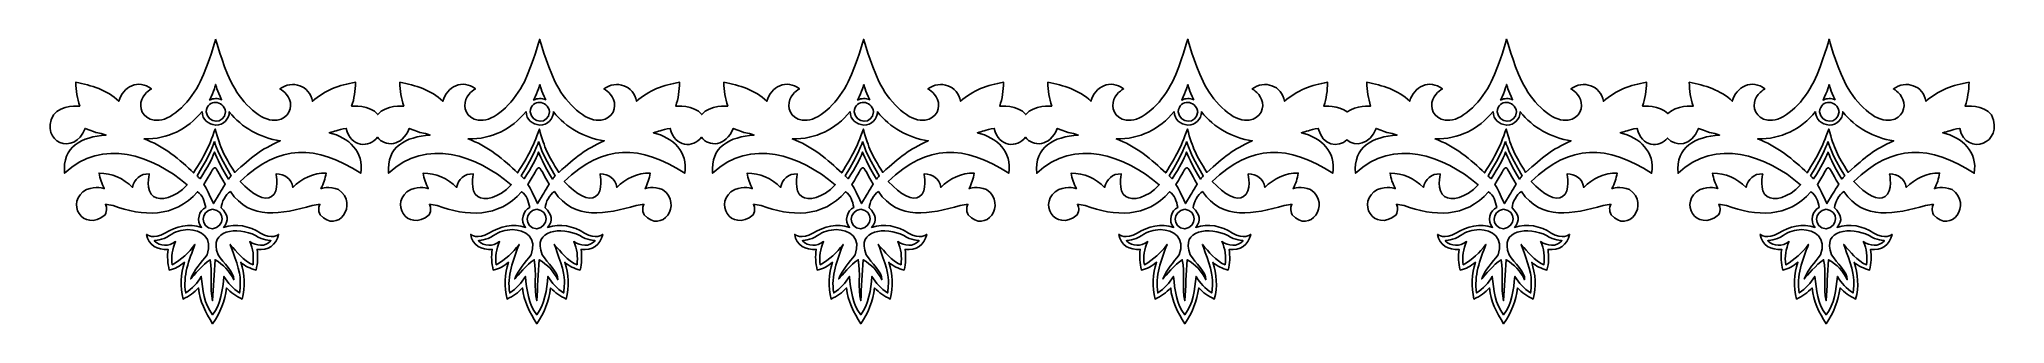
# Model space of a CAD drawing. Header units: centimetres. Extents: x -12.9 to 10.4, y 2.7 to 6.
import ezdxf

# ---------------------------------------------------------------- set-up
doc = ezdxf.new("R2010")
doc.units = ezdxf.units.CM
doc.header["$MEASUREMENT"] = 0
doc.layers.add('Layer 1', color=7, linetype='Continuous')

msp = doc.modelspace()

# ---------------------------------------------------------------- linework, layer by layer
at = {"layer": 'Layer 1', "color": 52}
for points, knots in [([(-10.81658, 6.0291), (-10.81658, 6.0291), (-10.88982, 5.75326), (-10.99849, 5.52556), (-10.99849, 5.52556), (-11.10712, 5.29783), (-11.32132, 5.08164), (-11.48714, 5.06915), (-11.48714, 5.06915), (-11.65295, 5.05669), (-11.71944, 5.1781), (-11.70128, 5.27917), (-11.70128, 5.27917), (-11.68308, 5.38024), (-11.58454, 5.436), (-11.57726, 5.43957), (-11.57726, 5.43957), (-11.72834, 5.56068), (-11.91814, 5.46785), (-11.96339, 5.29405), (-11.96339, 5.29405), (-12.10222, 5.42736), (-12.28858, 5.48413), (-12.47354, 5.51812), (-12.47354, 5.51812), (-12.47347, 5.42155), (-12.45607, 5.32716), (-12.42724, 5.23535), (-12.42724, 5.23535), (-12.42724, 5.23535), (-12.64925, 5.25463), (-12.73895, 5.13199), (-12.73895, 5.13199), (-12.90562, 4.80909), (-12.48923, 4.63561), (-12.36274, 4.97159), (-12.36274, 4.97159), (-12.19, 4.89842), (-12.21489, 4.9308), (-12.1147, 4.89139), (-12.1147, 4.89139), (-12.40293, 4.87298), (-12.63456, 4.75599), (-12.60666, 4.43911), (-12.60666, 4.43911), (-12.16025, 4.86438), (-11.56319, 4.65328), (-11.15393, 4.30269), (-11.15393, 4.30269), (-11.30334, 4.14039), (-11.46981, 4.11128), (-11.5508, 4.16213), (-11.5508, 4.16213), (-11.64846, 4.22343), (-11.60372, 4.43167), (-11.60372, 4.43167), (-11.60372, 4.43167), (-11.70618, 4.43727), (-11.78234, 4.36987), (-11.80133, 4.2721), (-11.80133, 4.2721), (-11.9072, 4.37806), (-12.04726, 4.43985), (-12.19655, 4.4416), (-12.19655, 4.4416), (-12.18988, 4.37611), (-12.16431, 4.31665), (-12.13619, 4.25804), (-12.13619, 4.25804), (-12.13619, 4.25804), (-12.23668, 4.29189), (-12.34455, 4.24646), (-12.34455, 4.24646), (-12.61235, 4.10577), (-12.38855, 3.72739), (-12.12627, 3.94633), (-12.12627, 3.94633), (-12.09722, 4.00583), (-12.10993, 4.04714), (-12.12379, 4.06952), (-12.12379, 4.06952), (-12.09672, 4.06786), (-12.06624, 4.06432), (-12.03119, 4.05712), (-12.03119, 4.05712), (-11.68331, 3.92657), (-11.30616, 3.90422), (-11.03156, 4.21918), (-11.03156, 4.21918), (-10.96933, 4.17764), (-10.9504, 4.10969), (-10.93317, 4.03397), (-10.93317, 4.03397), (-11.01149, 4.0016), (-11.05242, 3.87125), (-10.98278, 3.79667), (-10.98278, 3.79667), (-11.13357, 3.85414), (-11.28357, 3.80388), (-11.41768, 3.72887), (-11.41768, 3.72887), (-11.55053, 3.64598), (-11.63431, 3.71399), (-11.63431, 3.71399), (-11.63431, 3.71399), (-11.6139, 3.57956), (-11.50391, 3.52759), (-11.37882, 3.5354), (-11.37882, 3.5354), (-11.39316, 3.45331), (-11.38391, 3.37131), (-11.36642, 3.29066), (-11.36642, 3.29066), (-11.29632, 3.30367), (-11.24042, 3.34024), (-11.18617, 3.38409), (-11.18617, 3.38409), (-11.23584, 3.24254), (-11.23693, 3.09241), (-11.20271, 2.94753), (-11.20271, 2.94753), (-11.13111, 2.97732), (-11.07148, 3.02424), (-11.01833, 3.07982), (-11.01833, 3.07982), (-11.00746, 2.92144), (-10.93384, 2.78627), (-10.85214, 2.654), (-10.85214, 2.654), (-10.76, 2.78252), (-10.70829, 2.92476), (-10.68677, 3.07982), (-10.68677, 3.07982), (-10.63628, 3.02074), (-10.57084, 2.98187), (-10.50239, 2.94753), (-10.50239, 2.94753), (-10.46104, 3.09267), (-10.47494, 3.24178), (-10.51893, 3.38409), (-10.51893, 3.38409), (-10.46784, 3.33415), (-10.40494, 3.30993), (-10.33785, 3.29066), (-10.33785, 3.29066), (-10.31645, 3.37112), (-10.31515, 3.45333), (-10.32545, 3.5354), (-10.32545, 3.5354), (-10.19493, 3.51793), (-10.0987, 3.58822), (-10.06996, 3.71399), (-10.06996, 3.71399), (-10.06996, 3.71399), (-10.15374, 3.64595), (-10.28659, 3.72887), (-10.28659, 3.72887), (-10.41752, 3.81463), (-10.57318, 3.84688), (-10.72233, 3.79585), (-10.72233, 3.79585), (-10.65112, 3.88308), (-10.67219, 3.94891), (-10.75209, 4.03066), (-10.75209, 4.03066), (-10.74768, 4.09353), (-10.69819, 4.18945), (-10.64212, 4.22166), (-10.64212, 4.22166), (-10.4057, 3.87387), (-10.02958, 3.95469), (-9.67391, 4.05712), (-9.67391, 4.05712), (-9.63888, 4.06432), (-9.60758, 4.06788), (-9.58048, 4.06952), (-9.58048, 4.06952), (-9.59432, 4.04714), (-9.60705, 4.00583), (-9.578, 3.94633), (-9.578, 3.94633), (-9.37464, 3.71335), (-9.11264, 4.07114), (-9.36055, 4.24646), (-9.36055, 4.24646), (-9.46845, 4.29189), (-9.56808, 4.25804), (-9.56808, 4.25804), (-9.56808, 4.25804), (-9.53538, 4.31513), (-9.51896, 4.37744), (-9.50772, 4.4416), (-9.50772, 4.4416), (-9.65675, 4.44527), (-9.79758, 4.37463), (-9.90294, 4.2721), (-9.90294, 4.2721), (-9.91662, 4.37439), (-10.002, 4.43186), (-10.10056, 4.43167), (-10.10056, 4.43167), (-10.10055, 4.43167), (-10.05661, 4.22343), (-10.1543, 4.16213), (-10.1543, 4.16213), (-10.23529, 4.11128), (-10.37533, 4.17843), (-10.52472, 4.34072), (-10.52472, 4.34072), (-10.05929, 4.79042), (-9.62751, 4.77921), (-9.09762, 4.43911), (-9.09762, 4.43911), (-9.0546, 4.6936), (-9.23988, 4.86362), (-9.46969, 4.92033), (-9.46969, 4.92033), (-9.40693, 4.93505), (-9.37928, 4.95331), (-9.2696, 4.97159), (-9.2696, 4.97159), (-9.21595, 4.73876), (-8.99236, 4.73918), (-8.90001, 4.86741), (-8.90001, 4.86741), (-8.81427, 4.75029), (-8.60612, 4.75076), (-8.52298, 4.97159), (-8.52298, 4.97159), (-8.35023, 4.89842), (-8.37512, 4.9308), (-8.27493, 4.89139), (-8.27493, 4.89139), (-8.56316, 4.87298), (-8.7948, 4.75599), (-8.76689, 4.43911), (-8.76689, 4.43911), (-8.32048, 4.86438), (-7.72342, 4.65328), (-7.31416, 4.30269), (-7.31416, 4.30269), (-7.46357, 4.14039), (-7.63005, 4.11128), (-7.71104, 4.16213), (-7.71104, 4.16213), (-7.8087, 4.22343), (-7.76395, 4.43167), (-7.76395, 4.43167), (-7.76395, 4.43167), (-7.86642, 4.43727), (-7.94258, 4.36987), (-7.96156, 4.2721), (-7.96156, 4.2721), (-8.06743, 4.37806), (-8.20749, 4.43985), (-8.35679, 4.4416), (-8.35679, 4.4416), (-8.35011, 4.37611), (-8.32455, 4.31665), (-8.29643, 4.25804), (-8.29643, 4.25804), (-8.29643, 4.25804), (-8.39692, 4.29189), (-8.50479, 4.24646), (-8.50479, 4.24646), (-8.77259, 4.10577), (-8.54878, 3.72739), (-8.28651, 3.94633), (-8.28651, 3.94633), (-8.25746, 4.00583), (-8.27016, 4.04714), (-8.28403, 4.06952), (-8.28403, 4.06952), (-8.25696, 4.06786), (-8.22648, 4.06432), (-8.19142, 4.05712), (-8.19142, 4.05712), (-7.84354, 3.92657), (-7.46639, 3.90422), (-7.19179, 4.21918), (-7.19179, 4.21918), (-7.12957, 4.17764), (-7.11146, 4.10969), (-7.09423, 4.03397), (-7.09423, 4.03397), (-7.17255, 4.0016), (-7.21265, 3.87125), (-7.14301, 3.79667), (-7.14301, 3.79667), (-7.2938, 3.85414), (-7.44381, 3.80388), (-7.57792, 3.72887), (-7.57792, 3.72887), (-7.71077, 3.64598), (-7.79455, 3.71399), (-7.79455, 3.71399), (-7.79455, 3.71399), (-7.77414, 3.57956), (-7.66414, 3.52759), (-7.53906, 3.5354), (-7.53906, 3.5354), (-7.55339, 3.45331), (-7.54415, 3.37131), (-7.52666, 3.29066), (-7.52666, 3.29066), (-7.45656, 3.30367), (-7.40066, 3.34024), (-7.34641, 3.38409), (-7.34641, 3.38409), (-7.39607, 3.24254), (-7.39717, 3.09241), (-7.36294, 2.94753), (-7.36294, 2.94753), (-7.29135, 2.97732), (-7.23172, 3.02424), (-7.17856, 3.07982), (-7.17856, 3.07982), (-7.16769, 2.92144), (-7.09408, 2.78627), (-7.01237, 2.654), (-7.01237, 2.654), (-6.92023, 2.78252), (-6.86852, 2.92476), (-6.84701, 3.07982), (-6.84701, 3.07982), (-6.79651, 3.02074), (-6.73107, 2.98187), (-6.66263, 2.94753), (-6.66263, 2.94753), (-6.62128, 3.09267), (-6.63518, 3.24178), (-6.67916, 3.38409), (-6.67916, 3.38409), (-6.62808, 3.33415), (-6.56518, 3.30993), (-6.49809, 3.29066), (-6.49809, 3.29066), (-6.47668, 3.37112), (-6.47539, 3.45333), (-6.48569, 3.5354), (-6.48569, 3.5354), (-6.35517, 3.51793), (-6.25894, 3.58822), (-6.2302, 3.71399), (-6.2302, 3.71399), (-6.2302, 3.71399), (-6.31398, 3.64595), (-6.44683, 3.72887), (-6.44683, 3.72887), (-6.57776, 3.81463), (-6.73341, 3.84688), (-6.88256, 3.79585), (-6.88256, 3.79585), (-6.81135, 3.88308), (-6.83325, 3.94891), (-6.91315, 4.03066), (-6.91315, 4.03066), (-6.90874, 4.09353), (-6.85842, 4.18945), (-6.80236, 4.22166), (-6.80236, 4.22166), (-6.56593, 3.87387), (-6.18981, 3.95469), (-5.83415, 4.05712), (-5.83415, 4.05712), (-5.79912, 4.06432), (-5.76781, 4.06788), (-5.74072, 4.06952), (-5.74072, 4.06952), (-5.75456, 4.04714), (-5.76729, 4.00583), (-5.73824, 3.94633), (-5.73824, 3.94633), (-5.53488, 3.71335), (-5.27287, 4.07114), (-5.52078, 4.24646), (-5.52078, 4.24646), (-5.62868, 4.29189), (-5.72832, 4.25804), (-5.72832, 4.25804), (-5.72832, 4.25804), (-5.69561, 4.31513), (-5.67919, 4.37744), (-5.66796, 4.4416), (-5.66796, 4.4416), (-5.81698, 4.44527), (-5.95782, 4.37463), (-6.06318, 4.2721), (-6.06318, 4.2721), (-6.07686, 4.37439), (-6.16223, 4.43186), (-6.26079, 4.43167), (-6.26079, 4.43167), (-6.26079, 4.43167), (-6.21685, 4.22343), (-6.31453, 4.16213), (-6.31453, 4.16213), (-6.39552, 4.11128), (-6.53639, 4.17843), (-6.68578, 4.34072), (-6.68578, 4.34072), (-6.22035, 4.79042), (-5.78774, 4.77921), (-5.25785, 4.43911), (-5.25785, 4.43911), (-5.21483, 4.6936), (-5.40011, 4.86362), (-5.62992, 4.92033), (-5.62992, 4.92033), (-5.56716, 4.93505), (-5.53951, 4.95331), (-5.42983, 4.97159), (-5.42983, 4.97159), (-5.37625, 4.73907), (-5.15365, 4.73888), (-5.06107, 4.86658), (-5.06107, 4.86658), (-4.97508, 4.75001), (-4.76705, 4.7511), (-4.68404, 4.97159), (-4.68404, 4.97159), (-4.51129, 4.89842), (-4.53619, 4.9308), (-4.43599, 4.89139), (-4.43599, 4.89139), (-4.72423, 4.87298), (-4.95586, 4.75599), (-4.92795, 4.43911), (-4.92795, 4.43911), (-4.48154, 4.86438), (-3.88448, 4.65328), (-3.47522, 4.30269), (-3.47522, 4.30269), (-3.62463, 4.14039), (-3.79111, 4.11128), (-3.8721, 4.16213), (-3.8721, 4.16213), (-3.96976, 4.22343), (-3.92502, 4.43167), (-3.92502, 4.43167), (-3.92502, 4.43167), (-4.02748, 4.43727), (-4.10364, 4.36987), (-4.12263, 4.2721), (-4.12263, 4.2721), (-4.2285, 4.37806), (-4.36855, 4.43985), (-4.51785, 4.4416), (-4.51785, 4.4416), (-4.51117, 4.37611), (-4.48561, 4.31665), (-4.45749, 4.25804), (-4.45749, 4.25804), (-4.45749, 4.25804), (-4.55798, 4.29189), (-4.66585, 4.24646), (-4.66585, 4.24646), (-4.93365, 4.10577), (-4.70984, 3.72739), (-4.44757, 3.94633), (-4.44757, 3.94633), (-4.41852, 4.00583), (-4.43122, 4.04714), (-4.44509, 4.06952), (-4.44509, 4.06952), (-4.41802, 4.06786), (-4.38754, 4.06432), (-4.35248, 4.05712), (-4.35248, 4.05712), (-4.0046, 3.92657), (-3.62745, 3.90422), (-3.35285, 4.21918), (-3.35285, 4.21918), (-3.29063, 4.17764), (-3.2717, 4.10969), (-3.25446, 4.03397), (-3.25446, 4.03397), (-3.33278, 4.0016), (-3.37371, 3.87125), (-3.30407, 3.79667), (-3.30407, 3.79667), (-3.45487, 3.85414), (-3.60487, 3.80388), (-3.73898, 3.72887), (-3.73898, 3.72887), (-3.87183, 3.64598), (-3.95561, 3.71399), (-3.95561, 3.71399), (-3.95561, 3.71399), (-3.9352, 3.57956), (-3.8252, 3.52759), (-3.70012, 3.5354), (-3.70012, 3.5354), (-3.71445, 3.45331), (-3.70521, 3.37131), (-3.68772, 3.29066), (-3.68772, 3.29066), (-3.61762, 3.30367), (-3.56172, 3.34024), (-3.50747, 3.38409), (-3.50747, 3.38409), (-3.55713, 3.24254), (-3.55823, 3.09241), (-3.52401, 2.94753), (-3.52401, 2.94753), (-3.45241, 2.97732), (-3.39278, 3.02424), (-3.33962, 3.07982), (-3.33962, 3.07982), (-3.32875, 2.92144), (-3.25514, 2.78627), (-3.17343, 2.654), (-3.17343, 2.654), (-3.08129, 2.78252), (-3.02958, 2.92476), (-3.00807, 3.07982), (-3.00807, 3.07982), (-2.95758, 3.02074), (-2.89213, 2.98187), (-2.82369, 2.94753), (-2.82369, 2.94753), (-2.78234, 3.09267), (-2.79624, 3.24178), (-2.84022, 3.38409), (-2.84022, 3.38409), (-2.78914, 3.33415), (-2.72624, 3.30993), (-2.65915, 3.29066), (-2.65915, 3.29066), (-2.63774, 3.37112), (-2.63645, 3.45333), (-2.64675, 3.5354), (-2.64675, 3.5354), (-2.51623, 3.51793), (-2.42, 3.58822), (-2.39126, 3.71399), (-2.39126, 3.71399), (-2.39126, 3.71399), (-2.47504, 3.64595), (-2.60789, 3.72887), (-2.60789, 3.72887), (-2.73882, 3.81463), (-2.89447, 3.84688), (-3.04362, 3.79585), (-3.04362, 3.79585), (-2.97241, 3.88308), (-2.99349, 3.94891), (-3.07339, 4.03066), (-3.07339, 4.03066), (-3.06898, 4.09353), (-3.01949, 4.18945), (-2.96342, 4.22166), (-2.96342, 4.22166), (-2.72699, 3.87387), (-2.35087, 3.95469), (-1.99521, 4.05712), (-1.99521, 4.05712), (-1.96018, 4.06432), (-1.92887, 4.06788), (-1.90178, 4.06952), (-1.90178, 4.06952), (-1.91562, 4.04714), (-1.92835, 4.00583), (-1.8993, 3.94633), (-1.8993, 3.94633), (-1.69594, 3.71335), (-1.43393, 4.07114), (-1.68184, 4.24646), (-1.68184, 4.24646), (-1.78974, 4.29189), (-1.88938, 4.25804), (-1.88938, 4.25804), (-1.88938, 4.25804), (-1.85667, 4.31513), (-1.84025, 4.37744), (-1.82902, 4.4416), (-1.82902, 4.4416), (-1.97805, 4.44527), (-2.11888, 4.37463), (-2.22424, 4.2721), (-2.22424, 4.2721), (-2.23792, 4.37439), (-2.32329, 4.43186), (-2.42185, 4.43167), (-2.42185, 4.43167), (-2.42185, 4.43167), (-2.37791, 4.22343), (-2.47559, 4.16213), (-2.47559, 4.16213), (-2.55658, 4.11128), (-2.69663, 4.17843), (-2.84601, 4.34072), (-2.84601, 4.34072), (-2.38058, 4.79042), (-1.9488, 4.77921), (-1.41891, 4.43911), (-1.41891, 4.43911), (-1.37589, 4.6936), (-1.56117, 4.86362), (-1.79099, 4.92033), (-1.79099, 4.92033), (-1.72822, 4.93505), (-1.70057, 4.95331), (-1.59089, 4.97159), (-1.59089, 4.97159), (-1.53726, 4.73886), (-1.31456, 4.73936), (-1.22213, 4.86741), (-1.22213, 4.86741), (-1.13656, 4.74992), (-0.9275, 4.75053), (-0.84427, 4.97159), (-0.84427, 4.97159), (-0.67153, 4.89842), (-0.69642, 4.9308), (-0.59623, 4.89139), (-0.59623, 4.89139), (-0.88446, 4.87298), (-1.11609, 4.75599), (-1.08819, 4.43911), (-1.08819, 4.43911), (-0.64178, 4.86438), (-0.04472, 4.65328), (0.36454, 4.30269), (0.36454, 4.30269), (0.21513, 4.14039), (0.04866, 4.11128), (-0.03233, 4.16213), (-0.03233, 4.16213), (-0.12999, 4.22343), (-0.08525, 4.43167), (-0.08525, 4.43167), (-0.08525, 4.43167), (-0.18771, 4.43727), (-0.26387, 4.36987), (-0.28286, 4.2721), (-0.28286, 4.2721), (-0.38873, 4.37806), (-0.52879, 4.43985), (-0.67808, 4.4416), (-0.67808, 4.4416), (-0.6714, 4.37611), (-0.64584, 4.31665), (-0.61772, 4.25804), (-0.61772, 4.25804), (-0.61772, 4.25804), (-0.71821, 4.29189), (-0.82608, 4.24646), (-0.82608, 4.24646), (-1.09388, 4.10577), (-0.87008, 3.72739), (-0.6078, 3.94633), (-0.6078, 3.94633), (-0.57875, 4.00583), (-0.59146, 4.04714), (-0.60532, 4.06952), (-0.60532, 4.06952), (-0.57825, 4.06786), (-0.54777, 4.06432), (-0.51272, 4.05712), (-0.51272, 4.05712), (-0.16484, 3.92657), (0.21231, 3.90422), (0.48691, 4.21918), (0.48691, 4.21918), (0.54914, 4.17764), (0.56724, 4.10969), (0.58448, 4.03397), (0.58448, 4.03397), (0.50616, 4.0016), (0.46605, 3.87125), (0.53569, 3.79667), (0.53569, 3.79667), (0.3849, 3.85414), (0.2349, 3.80388), (0.10079, 3.72887), (0.10079, 3.72887), (-0.03206, 3.64598), (-0.11584, 3.71399), (-0.11584, 3.71399), (-0.11584, 3.71399), (-0.09543, 3.57956), (0.01456, 3.52759), (0.13965, 3.5354), (0.13965, 3.5354), (0.12531, 3.45331), (0.13456, 3.37131), (0.15205, 3.29066), (0.15205, 3.29066), (0.22215, 3.30367), (0.27805, 3.34024), (0.3323, 3.38409), (0.3323, 3.38409), (0.28263, 3.24254), (0.28154, 3.09241), (0.31576, 2.94753), (0.31576, 2.94753), (0.38736, 2.97732), (0.44699, 3.02424), (0.50014, 3.07982), (0.50014, 3.07982), (0.51101, 2.92144), (0.58463, 2.78627), (0.66633, 2.654), (0.66633, 2.654), (0.75847, 2.78252), (0.81018, 2.92476), (0.8317, 3.07982), (0.8317, 3.07982), (0.88219, 3.02074), (0.94763, 2.98187), (1.01608, 2.94753), (1.01608, 2.94753), (1.05743, 3.09267), (1.04353, 3.24178), (0.99954, 3.38409), (0.99954, 3.38409), (1.05063, 3.33415), (1.11353, 3.30993), (1.18062, 3.29066), (1.18062, 3.29066), (1.20203, 3.37112), (1.20332, 3.45333), (1.19302, 3.5354), (1.19302, 3.5354), (1.32354, 3.51793), (1.41977, 3.58822), (1.44851, 3.71399), (1.44851, 3.71399), (1.44851, 3.71399), (1.36473, 3.64595), (1.23188, 3.72887), (1.23188, 3.72887), (1.10095, 3.81463), (0.94529, 3.84688), (0.79614, 3.79585), (0.79614, 3.79585), (0.86735, 3.88308), (0.84545, 3.94891), (0.76555, 4.03066), (0.76555, 4.03066), (0.76996, 4.09353), (0.82028, 4.18945), (0.87635, 4.22166), (0.87635, 4.22166), (1.11277, 3.87387), (1.48889, 3.95469), (1.84456, 4.05712), (1.84456, 4.05712), (1.87959, 4.06432), (1.91089, 4.06788), (1.93799, 4.06952), (1.93799, 4.06952), (1.92415, 4.04714), (1.91142, 4.00583), (1.94047, 3.94633), (1.94047, 3.94633), (2.14383, 3.71335), (2.40583, 4.07114), (2.15792, 4.24646), (2.15792, 4.24646), (2.05002, 4.29189), (1.95039, 4.25804), (1.95039, 4.25804), (1.95039, 4.25804), (1.98309, 4.31513), (1.99951, 4.37744), (2.01075, 4.4416), (2.01075, 4.4416), (1.86172, 4.44527), (1.72089, 4.37463), (1.61553, 4.2721), (1.61553, 4.2721), (1.60185, 4.37439), (1.51647, 4.43186), (1.41791, 4.43167), (1.41791, 4.43167), (1.41792, 4.43167), (1.46186, 4.22343), (1.36417, 4.16213), (1.36417, 4.16213), (1.28318, 4.11128), (1.14231, 4.17843), (0.99293, 4.34072), (0.99293, 4.34072), (1.45836, 4.79042), (1.89096, 4.77921), (2.42085, 4.43911), (2.42085, 4.43911), (2.46387, 4.6936), (2.27859, 4.86362), (2.04878, 4.92033), (2.04878, 4.92033), (2.11154, 4.93505), (2.13919, 4.95331), (2.24887, 4.97159), (2.24887, 4.97159), (2.29742, 4.76092), (2.48422, 4.74124), (2.58787, 4.83434), (2.58787, 4.83434), (2.6853, 4.75315), (2.85919, 4.77427), (2.93348, 4.97159), (2.93348, 4.97159), (3.10623, 4.89842), (3.08133, 4.9308), (3.18153, 4.89139), (3.18153, 4.89139), (2.89329, 4.87298), (2.66166, 4.75599), (2.68957, 4.43911), (2.68957, 4.43911), (3.13598, 4.86438), (3.73304, 4.65328), (4.1423, 4.30269), (4.1423, 4.30269), (3.99289, 4.14039), (3.82641, 4.11128), (3.74542, 4.16213), (3.74542, 4.16213), (3.64776, 4.22343), (3.6925, 4.43167), (3.6925, 4.43167), (3.6925, 4.43167), (3.59004, 4.43727), (3.51388, 4.36987), (3.49489, 4.2721), (3.49489, 4.2721), (3.38902, 4.37806), (3.24897, 4.43985), (3.09967, 4.4416), (3.09967, 4.4416), (3.10635, 4.37611), (3.13191, 4.31665), (3.16003, 4.25804), (3.16003, 4.25804), (3.16003, 4.25804), (3.05954, 4.29189), (2.95167, 4.24646), (2.95167, 4.24646), (2.68387, 4.10577), (2.90768, 3.72739), (3.16995, 3.94633), (3.16995, 3.94633), (3.199, 4.00583), (3.1863, 4.04714), (3.17243, 4.06952), (3.17243, 4.06952), (3.1995, 4.06786), (3.22998, 4.06432), (3.26504, 4.05712), (3.26504, 4.05712), (3.61292, 3.92657), (3.99089, 3.90422), (4.26549, 4.21918), (4.26549, 4.21918), (4.32772, 4.17764), (4.34582, 4.10969), (4.36306, 4.03397), (4.36306, 4.03397), (4.28474, 4.0016), (4.24381, 3.87125), (4.31345, 3.79667), (4.31345, 3.79667), (4.16265, 3.85414), (4.01265, 3.80388), (3.87854, 3.72887), (3.87854, 3.72887), (3.74569, 3.64598), (3.66191, 3.71399), (3.66191, 3.71399), (3.66191, 3.71399), (3.68232, 3.57956), (3.79232, 3.52759), (3.9174, 3.5354), (3.9174, 3.5354), (3.90307, 3.45331), (3.91231, 3.37131), (3.9298, 3.29066), (3.9298, 3.29066), (3.9999, 3.30367), (4.0558, 3.34024), (4.11005, 3.38409), (4.11005, 3.38409), (4.06039, 3.24254), (4.05929, 3.09241), (4.09351, 2.94753), (4.09351, 2.94753), (4.16511, 2.97732), (4.22474, 3.02424), (4.27789, 3.07982), (4.27789, 3.07982), (4.28876, 2.92144), (4.36238, 2.78627), (4.44409, 2.654), (4.44409, 2.654), (4.53622, 2.78252), (4.58794, 2.92476), (4.60945, 3.07982), (4.60945, 3.07982), (4.65994, 3.02074), (4.72539, 2.98187), (4.79383, 2.94753), (4.79383, 2.94753), (4.83518, 3.09267), (4.82128, 3.24178), (4.7773, 3.38409), (4.7773, 3.38409), (4.82838, 3.33415), (4.89128, 3.30993), (4.95837, 3.29066), (4.95837, 3.29066), (4.97978, 3.37112), (4.98107, 3.45333), (4.97077, 3.5354), (4.97077, 3.5354), (5.10129, 3.51793), (5.19752, 3.58822), (5.22626, 3.71399), (5.22626, 3.71399), (5.22626, 3.71399), (5.14248, 3.64595), (5.00963, 3.72887), (5.00963, 3.72887), (4.8787, 3.81463), (4.72305, 3.84688), (4.5739, 3.79585), (4.5739, 3.79585), (4.6451, 3.88308), (4.62403, 3.94891), (4.54413, 4.03066), (4.54413, 4.03066), (4.54854, 4.09353), (4.59886, 4.18945), (4.65493, 4.22166), (4.65493, 4.22166), (4.89135, 3.87387), (5.26665, 3.95469), (5.62231, 4.05712), (5.62231, 4.05712), (5.65734, 4.06432), (5.68865, 4.06788), (5.71574, 4.06952), (5.71574, 4.06952), (5.7019, 4.04714), (5.68917, 4.00583), (5.71822, 3.94633), (5.71822, 3.94633), (5.92158, 3.71335), (6.18359, 4.07114), (5.93567, 4.24646), (5.93567, 4.24646), (5.82778, 4.29189), (5.72814, 4.25804), (5.72814, 4.25804), (5.72814, 4.25804), (5.76085, 4.31513), (5.77727, 4.37744), (5.7885, 4.4416), (5.7885, 4.4416), (5.63947, 4.44527), (5.49864, 4.37463), (5.39328, 4.2721), (5.39328, 4.2721), (5.3796, 4.37439), (5.29423, 4.43186), (5.19567, 4.43167), (5.19567, 4.43167), (5.19567, 4.43167), (5.23961, 4.22343), (5.14192, 4.16213), (5.14192, 4.16213), (5.06094, 4.11128), (4.92089, 4.17843), (4.77151, 4.34072), (4.77151, 4.34072), (5.23694, 4.79042), (5.66872, 4.77921), (6.1986, 4.43911), (6.1986, 4.43911), (6.24162, 4.6936), (6.05635, 4.86362), (5.82653, 4.92033), (5.82653, 4.92033), (5.8893, 4.93505), (5.91695, 4.95331), (6.02663, 4.97159), (6.02663, 4.97159), (6.07863, 4.74591), (6.29008, 4.73927), (6.38712, 4.85583), (6.38712, 4.85583), (6.47774, 4.75061), (6.67476, 4.7583), (6.75506, 4.97159), (6.75506, 4.97159), (6.9278, 4.89842), (6.90291, 4.9308), (7.0031, 4.89139), (7.0031, 4.89139), (6.71487, 4.87298), (6.48324, 4.75599), (6.51114, 4.43911), (6.51114, 4.43911), (6.95755, 4.86438), (7.55461, 4.65328), (7.96387, 4.30269), (7.96387, 4.30269), (7.81446, 4.14039), (7.64799, 4.11128), (7.567, 4.16213), (7.567, 4.16213), (7.46934, 4.22343), (7.51408, 4.43167), (7.51408, 4.43167), (7.51408, 4.43167), (7.41162, 4.43727), (7.33546, 4.36987), (7.31647, 4.2721), (7.31647, 4.2721), (7.2106, 4.37806), (7.07054, 4.43985), (6.92125, 4.4416), (6.92125, 4.4416), (6.92792, 4.37611), (6.95349, 4.31665), (6.98161, 4.25804), (6.98161, 4.25804), (6.98161, 4.25804), (6.88112, 4.29189), (6.77325, 4.24646), (6.77325, 4.24646), (6.50545, 4.10577), (6.72925, 3.72739), (6.99153, 3.94633), (6.99153, 3.94633), (7.02058, 4.00583), (7.00787, 4.04714), (6.99401, 4.06952), (6.99401, 4.06952), (7.02108, 4.06786), (7.05156, 4.06432), (7.08661, 4.05712), (7.08661, 4.05712), (7.43449, 3.92657), (7.81164, 3.90422), (8.08624, 4.21918), (8.08624, 4.21918), (8.14847, 4.17764), (8.1674, 4.10969), (8.18463, 4.03397), (8.18463, 4.03397), (8.10631, 4.0016), (8.06538, 3.87125), (8.13502, 3.79667), (8.13502, 3.79667), (7.98423, 3.85414), (7.83423, 3.80388), (7.70011, 3.72887), (7.70011, 3.72887), (7.56727, 3.64598), (7.48349, 3.71399), (7.48349, 3.71399), (7.48349, 3.71399), (7.5039, 3.57956), (7.61389, 3.52759), (7.73898, 3.5354), (7.73898, 3.5354), (7.72464, 3.45331), (7.73388, 3.37131), (7.75138, 3.29066), (7.75138, 3.29066), (7.82148, 3.30367), (7.87738, 3.34024), (7.93163, 3.38409), (7.93163, 3.38409), (7.88196, 3.24254), (7.88086, 3.09241), (7.91509, 2.94753), (7.91509, 2.94753), (7.98669, 2.97732), (8.04632, 3.02424), (8.09947, 3.07982), (8.09947, 3.07982), (8.11034, 2.92144), (8.18396, 2.78627), (8.26566, 2.654), (8.26566, 2.654), (8.3578, 2.78252), (8.40951, 2.92476), (8.43103, 3.07982), (8.43103, 3.07982), (8.48152, 3.02074), (8.54696, 2.98187), (8.61541, 2.94753), (8.61541, 2.94753), (8.65675, 3.09267), (8.64286, 3.24178), (8.59887, 3.38409), (8.59887, 3.38409), (8.64996, 3.33415), (8.71286, 3.30993), (8.77995, 3.29066), (8.77995, 3.29066), (8.80135, 3.37112), (8.80264, 3.45333), (8.79235, 3.5354), (8.79235, 3.5354), (8.92287, 3.51793), (9.0191, 3.58822), (9.04784, 3.71399), (9.04784, 3.71399), (9.04784, 3.71399), (8.96406, 3.64595), (8.83121, 3.72887), (8.83121, 3.72887), (8.70028, 3.81463), (8.54462, 3.84688), (8.39547, 3.79585), (8.39547, 3.79585), (8.46668, 3.88308), (8.44561, 3.94891), (8.36571, 4.03066), (8.36571, 4.03066), (8.37012, 4.09353), (8.41961, 4.18945), (8.47567, 4.22166), (8.47567, 4.22166), (8.7121, 3.87387), (9.08822, 3.95469), (9.44388, 4.05712), (9.44388, 4.05712), (9.47892, 4.06432), (9.51022, 4.06788), (9.53732, 4.06952), (9.53732, 4.06952), (9.52348, 4.04714), (9.51074, 4.00583), (9.5398, 3.94633), (9.5398, 3.94633), (9.74316, 3.71335), (10.00516, 4.07114), (9.75725, 4.24646), (9.75725, 4.24646), (9.64935, 4.29189), (9.54972, 4.25804), (9.54972, 4.25804), (9.54972, 4.25804), (9.58242, 4.31513), (9.59884, 4.37744), (9.61008, 4.4416), (9.61008, 4.4416), (9.46105, 4.44527), (9.32021, 4.37463), (9.21485, 4.2721), (9.21485, 4.2721), (9.20118, 4.37439), (9.1158, 4.43186), (9.01724, 4.43167), (9.01724, 4.43167), (9.01724, 4.43167), (9.06118, 4.22343), (8.9635, 4.16213), (8.9635, 4.16213), (8.88251, 4.11128), (8.74247, 4.17843), (8.59308, 4.34072), (8.59308, 4.34072), (9.05851, 4.79042), (9.49029, 4.77921), (10.02018, 4.43911), (10.02018, 4.43911), (10.0632, 4.6936), (9.87792, 4.86362), (9.64811, 4.92033), (9.64811, 4.92033), (9.71087, 4.93505), (9.73852, 4.95331), (9.8482, 4.97159), (9.8482, 4.97159), (9.92787, 4.62587), (10.3815, 4.79375), (10.22523, 5.13199), (10.22523, 5.13199), (10.13554, 5.25463), (9.91269, 5.23535), (9.91269, 5.23535), (9.91269, 5.23535), (9.94525, 5.32634), (9.95543, 5.42219), (9.959, 5.51812), (9.959, 5.51812), (9.77096, 5.48951), (9.59157, 5.42157), (9.44885, 5.29405), (9.44885, 5.29405), (9.41666, 5.48013), (9.20815, 5.54942), (9.06272, 5.43957), (9.06272, 5.43957), (9.07005, 5.436), (9.16857, 5.38024), (9.18674, 5.27917), (9.18674, 5.27917), (9.20489, 5.1781), (9.13758, 5.05669), (8.97177, 5.06915), (8.97177, 5.06915), (8.80598, 5.08164), (8.5909, 5.30114), (8.48229, 5.52887), (8.48229, 5.52887), (8.37363, 5.75657), (8.30122, 6.0291), (8.30122, 6.0291), (8.30122, 6.0291), (8.30121, 6.0291), (8.22798, 5.75326), (8.11931, 5.52556), (8.11931, 5.52556), (8.01068, 5.29783), (7.79648, 5.08164), (7.63066, 5.06915), (7.63066, 5.06915), (7.46485, 5.05669), (7.39836, 5.1781), (7.41651, 5.27917), (7.41651, 5.27917), (7.43472, 5.38024), (7.53326, 5.436), (7.54054, 5.43957), (7.54054, 5.43957), (7.38946, 5.56068), (7.19966, 5.46785), (7.15441, 5.29405), (7.15441, 5.29405), (7.01557, 5.42736), (6.82922, 5.48413), (6.64426, 5.51812), (6.64426, 5.51812), (6.64433, 5.42155), (6.66173, 5.32716), (6.69056, 5.23535), (6.69056, 5.23535), (6.69056, 5.23535), (6.48735, 5.25284), (6.39125, 5.14688), (6.39125, 5.14688), (6.29509, 5.25284), (6.09112, 5.23535), (6.09112, 5.23535), (6.09112, 5.23535), (6.12368, 5.32634), (6.13386, 5.42219), (6.13742, 5.51812), (6.13742, 5.51812), (5.94939, 5.48951), (5.76999, 5.42157), (5.62727, 5.29405), (5.62727, 5.29405), (5.59508, 5.48013), (5.38658, 5.54942), (5.24114, 5.43957), (5.24114, 5.43957), (5.24847, 5.436), (5.34699, 5.38024), (5.36517, 5.27917), (5.36517, 5.27917), (5.38332, 5.1781), (5.31601, 5.05669), (5.15019, 5.06915), (5.15019, 5.06915), (4.9844, 5.08164), (4.76933, 5.30114), (4.66071, 5.52887), (4.66071, 5.52887), (4.55205, 5.75657), (4.47964, 6.0291), (4.47964, 6.0291), (4.47964, 6.0291), (4.47964, 6.0291), (4.4064, 5.75326), (4.29774, 5.52556), (4.29774, 5.52556), (4.1891, 5.29783), (3.9749, 5.08164), (3.80909, 5.06915), (3.80909, 5.06915), (3.64327, 5.05669), (3.57679, 5.1781), (3.59494, 5.27917), (3.59494, 5.27917), (3.61314, 5.38024), (3.71169, 5.436), (3.71896, 5.43957), (3.71896, 5.43957), (3.56789, 5.56068), (3.37808, 5.46785), (3.33284, 5.29405), (3.33284, 5.29405), (3.194, 5.42736), (3.00765, 5.48413), (2.82269, 5.51812), (2.82269, 5.51812), (2.82275, 5.42155), (2.84015, 5.32716), (2.86899, 5.23535), (2.86899, 5.23535), (2.86899, 5.23535), (2.693, 5.25042), (2.59118, 5.16672), (2.59118, 5.16672), (2.48916, 5.25009), (2.31336, 5.23535), (2.31336, 5.23535), (2.31336, 5.23535), (2.34592, 5.32634), (2.3561, 5.42219), (2.35967, 5.51812), (2.35967, 5.51812), (2.17163, 5.48951), (1.99224, 5.42157), (1.84952, 5.29405), (1.84952, 5.29405), (1.81733, 5.48013), (1.60882, 5.54942), (1.46339, 5.43957), (1.46339, 5.43957), (1.47072, 5.436), (1.56924, 5.38024), (1.58741, 5.27917), (1.58741, 5.27917), (1.60556, 5.1781), (1.53825, 5.05669), (1.37244, 5.06915), (1.37244, 5.06915), (1.20665, 5.08164), (0.99157, 5.30114), (0.88296, 5.52887), (0.88296, 5.52887), (0.7743, 5.75657), (0.70189, 6.0291), (0.70189, 6.0291), (0.70189, 6.0291), (0.70189, 6.0291), (0.62865, 5.75326), (0.51998, 5.52556), (0.51998, 5.52556), (0.41135, 5.29783), (0.19715, 5.08164), (0.03133, 5.06915), (0.03133, 5.06915), (-0.13448, 5.05669), (-0.20097, 5.1781), (-0.18281, 5.27917), (-0.18281, 5.27917), (-0.16461, 5.38024), (-0.06607, 5.436), (-0.05879, 5.43957), (-0.05879, 5.43957), (-0.20987, 5.56068), (-0.39967, 5.46785), (-0.44492, 5.29405), (-0.44492, 5.29405), (-0.58375, 5.42736), (-0.77011, 5.48413), (-0.95507, 5.51812), (-0.95507, 5.51812), (-0.955, 5.42155), (-0.9376, 5.32716), (-0.90877, 5.23535), (-0.90877, 5.23535), (-0.90876, 5.23535), (-1.12551, 5.25405), (-1.21717, 5.13613), (-1.21717, 5.13613), (-1.30885, 5.25405), (-1.5264, 5.23535), (-1.5264, 5.23535), (-1.5264, 5.23535), (-1.49384, 5.32634), (-1.48366, 5.42219), (-1.4801, 5.51812), (-1.4801, 5.51812), (-1.66813, 5.48951), (-1.84752, 5.42157), (-1.99025, 5.29405), (-1.99025, 5.29405), (-2.02244, 5.48013), (-2.23094, 5.54942), (-2.37638, 5.43957), (-2.37638, 5.43957), (-2.36905, 5.436), (-2.27053, 5.38024), (-2.25235, 5.27917), (-2.25235, 5.27917), (-2.2342, 5.1781), (-2.30151, 5.05669), (-2.46733, 5.06915), (-2.46733, 5.06915), (-2.63311, 5.08164), (-2.84819, 5.30114), (-2.95681, 5.52887), (-2.95681, 5.52887), (-3.06547, 5.75657), (-3.13788, 6.0291), (-3.13788, 6.0291), (-3.13788, 6.0291), (-3.13788, 6.0291), (-3.21112, 5.75326), (-3.31978, 5.52556), (-3.31978, 5.52556), (-3.42842, 5.29783), (-3.64262, 5.08164), (-3.80843, 5.06915), (-3.80843, 5.06915), (-3.97425, 5.05669), (-4.04073, 5.1781), (-4.02258, 5.27917), (-4.02258, 5.27917), (-4.00438, 5.38024), (-3.90583, 5.436), (-3.89856, 5.43957), (-3.89856, 5.43957), (-4.04963, 5.56068), (-4.23944, 5.46785), (-4.28468, 5.29405), (-4.28468, 5.29405), (-4.42352, 5.42736), (-4.60987, 5.48413), (-4.79483, 5.51812), (-4.79483, 5.51812), (-4.79477, 5.42155), (-4.77737, 5.32716), (-4.74853, 5.23535), (-4.74853, 5.23535), (-4.74853, 5.23535), (-4.96426, 5.25358), (-5.05611, 5.13613), (-5.05611, 5.13613), (-5.14779, 5.25405), (-5.36534, 5.23535), (-5.36534, 5.23535), (-5.36534, 5.23535), (-5.33278, 5.32634), (-5.3226, 5.42219), (-5.31904, 5.51812), (-5.31904, 5.51812), (-5.50707, 5.48951), (-5.68646, 5.42157), (-5.82919, 5.29405), (-5.82919, 5.29405), (-5.86138, 5.48013), (-6.06988, 5.54942), (-6.21531, 5.43957), (-6.21531, 5.43957), (-6.20799, 5.436), (-6.10947, 5.38024), (-6.09129, 5.27917), (-6.09129, 5.27917), (-6.07314, 5.1781), (-6.14045, 5.05669), (-6.30627, 5.06915), (-6.30627, 5.06915), (-6.47205, 5.08164), (-6.68713, 5.30114), (-6.79574, 5.52887), (-6.79574, 5.52887), (-6.90441, 5.75657), (-6.97682, 6.0291), (-6.97682, 6.0291), (-6.97682, 6.0291), (-6.97682, 6.0291), (-7.05006, 5.75326), (-7.15872, 5.52556), (-7.15872, 5.52556), (-7.26736, 5.29783), (-7.48156, 5.08164), (-7.64737, 5.06915), (-7.64737, 5.06915), (-7.81319, 5.05669), (-7.87967, 5.1781), (-7.86152, 5.27917), (-7.86152, 5.27917), (-7.84332, 5.38024), (-7.74477, 5.436), (-7.7375, 5.43957), (-7.7375, 5.43957), (-7.88857, 5.56068), (-8.07838, 5.46785), (-8.12362, 5.29405), (-8.12362, 5.29405), (-8.26246, 5.42736), (-8.44881, 5.48413), (-8.63377, 5.51812), (-8.63377, 5.51812), (-8.63371, 5.42155), (-8.61631, 5.32716), (-8.58747, 5.23535), (-8.58747, 5.23535), (-8.58747, 5.23535), (-8.80421, 5.25405), (-8.89587, 5.13613), (-8.89587, 5.13613), (-8.98756, 5.25405), (-9.20511, 5.23535), (-9.20511, 5.23535), (-9.20511, 5.23535), (-9.17255, 5.32634), (-9.16237, 5.42219), (-9.1588, 5.51812), (-9.1588, 5.51812), (-9.34684, 5.48951), (-9.52623, 5.42157), (-9.66895, 5.29405), (-9.66895, 5.29405), (-9.70114, 5.48013), (-9.90965, 5.54942), (-10.05508, 5.43957), (-10.05508, 5.43957), (-10.04775, 5.436), (-9.94923, 5.38024), (-9.93106, 5.27917), (-9.93106, 5.27917), (-9.91291, 5.1781), (-9.98022, 5.05669), (-10.14603, 5.06915), (-10.14603, 5.06915), (-10.31182, 5.08164), (-10.5269, 5.30114), (-10.63551, 5.52887), (-10.63551, 5.52887), (-10.74417, 5.75657), (-10.81658, 6.0291), (-10.81658, 6.0291)], [0, 0, 0, 0, 0.0025974, 0.0025974, 0.0025974, 0.0025974, 0.00519481, 0.00519481, 0.00519481, 0.00519481, 0.00779221, 0.00779221, 0.00779221, 0.00779221, 0.01038961, 0.01038961, 0.01038961, 0.01038961, 0.01298701, 0.01298701, 0.01298701, 0.01298701, 0.01558442, 0.01558442, 0.01558442, 0.01558442, 0.01818182, 0.01818182, 0.01818182, 0.01818182, 0.02077922, 0.02077922, 0.02077922, 0.02077922, 0.02337662, 0.02337662, 0.02337662, 0.02337662, 0.02597403, 0.02597403, 0.02597403, 0.02597403, 0.02857143, 0.02857143, 0.02857143, 0.02857143, 0.03116883, 0.03116883, 0.03116883, 0.03116883, 0.03376623, 0.03376623, 0.03376623, 0.03376623, 0.03636364, 0.03636364, 0.03636364, 0.03636364, 0.03896104, 0.03896104, 0.03896104, 0.03896104, 0.04155844, 0.04155844, 0.04155844, 0.04155844, 0.04415584, 0.04415584, 0.04415584, 0.04415584, 0.04675325, 0.04675325, 0.04675325, 0.04675325, 0.04935065, 0.04935065, 0.04935065, 0.04935065, 0.05194805, 0.05194805, 0.05194805, 0.05194805, 0.05454545, 0.05454545, 0.05454545, 0.05454545, 0.05714286, 0.05714286, 0.05714286, 0.05714286, 0.05974026, 0.05974026, 0.05974026, 0.05974026, 0.06233766, 0.06233766, 0.06233766, 0.06233766, 0.06493506, 0.06493506, 0.06493506, 0.06493506, 0.06753247, 0.06753247, 0.06753247, 0.06753247, 0.07012987, 0.07012987, 0.07012987, 0.07012987, 0.07272727, 0.07272727, 0.07272727, 0.07272727, 0.07532468, 0.07532468, 0.07532468, 0.07532468, 0.07792208, 0.07792208, 0.07792208, 0.07792208, 0.08051948, 0.08051948, 0.08051948, 0.08051948, 0.08311688, 0.08311688, 0.08311688, 0.08311688, 0.08571429, 0.08571429, 0.08571429, 0.08571429, 0.08831169, 0.08831169, 0.08831169, 0.08831169, 0.09090909, 0.09090909, 0.09090909, 0.09090909, 0.09350649, 0.09350649, 0.09350649, 0.09350649, 0.0961039, 0.0961039, 0.0961039, 0.0961039, 0.0987013, 0.0987013, 0.0987013, 0.0987013, 0.1012987, 0.1012987, 0.1012987, 0.1012987, 0.1038961, 0.1038961, 0.1038961, 0.1038961, 0.10649351, 0.10649351, 0.10649351, 0.10649351, 0.10909091, 0.10909091, 0.10909091, 0.10909091, 0.11168831, 0.11168831, 0.11168831, 0.11168831, 0.11428571, 0.11428571, 0.11428571, 0.11428571, 0.11688312, 0.11688312, 0.11688312, 0.11688312, 0.11948052, 0.11948052, 0.11948052, 0.11948052, 0.12207792, 0.12207792, 0.12207792, 0.12207792, 0.12467532, 0.12467532, 0.12467532, 0.12467532, 0.12727273, 0.12727273, 0.12727273, 0.12727273, 0.12987013, 0.12987013, 0.12987013, 0.12987013, 0.13246753, 0.13246753, 0.13246753, 0.13246753, 0.13506494, 0.13506494, 0.13506494, 0.13506494, 0.13766234, 0.13766234, 0.13766234, 0.13766234, 0.14025974, 0.14025974, 0.14025974, 0.14025974, 0.14285714, 0.14285714, 0.14285714, 0.14285714, 0.14545455, 0.14545455, 0.14545455, 0.14545455, 0.14805195, 0.14805195, 0.14805195, 0.14805195, 0.15064935, 0.15064935, 0.15064935, 0.15064935, 0.15324675, 0.15324675, 0.15324675, 0.15324675, 0.15584416, 0.15584416, 0.15584416, 0.15584416, 0.15844156, 0.15844156, 0.15844156, 0.15844156, 0.16103896, 0.16103896, 0.16103896, 0.16103896, 0.16363636, 0.16363636, 0.16363636, 0.16363636, 0.16623377, 0.16623377, 0.16623377, 0.16623377, 0.16883117, 0.16883117, 0.16883117, 0.16883117, 0.17142857, 0.17142857, 0.17142857, 0.17142857, 0.17402597, 0.17402597, 0.17402597, 0.17402597, 0.17662338, 0.17662338, 0.17662338, 0.17662338, 0.17922078, 0.17922078, 0.17922078, 0.17922078, 0.18181818, 0.18181818, 0.18181818, 0.18181818, 0.18441558, 0.18441558, 0.18441558, 0.18441558, 0.18701299, 0.18701299, 0.18701299, 0.18701299, 0.18961039, 0.18961039, 0.18961039, 0.18961039, 0.19220779, 0.19220779, 0.19220779, 0.19220779, 0.19480519, 0.19480519, 0.19480519, 0.19480519, 0.1974026, 0.1974026, 0.1974026, 0.1974026, 0.2, 0.2, 0.2, 0.2, 0.2025974, 0.2025974, 0.2025974, 0.2025974, 0.20519481, 0.20519481, 0.20519481, 0.20519481, 0.20779221, 0.20779221, 0.20779221, 0.20779221, 0.21038961, 0.21038961, 0.21038961, 0.21038961, 0.21298701, 0.21298701, 0.21298701, 0.21298701, 0.21558442, 0.21558442, 0.21558442, 0.21558442, 0.21818182, 0.21818182, 0.21818182, 0.21818182, 0.22077922, 0.22077922, 0.22077922, 0.22077922, 0.22337662, 0.22337662, 0.22337662, 0.22337662, 0.22597403, 0.22597403, 0.22597403, 0.22597403, 0.22857143, 0.22857143, 0.22857143, 0.22857143, 0.23116883, 0.23116883, 0.23116883, 0.23116883, 0.23376623, 0.23376623, 0.23376623, 0.23376623, 0.23636364, 0.23636364, 0.23636364, 0.23636364, 0.23896104, 0.23896104, 0.23896104, 0.23896104, 0.24155844, 0.24155844, 0.24155844, 0.24155844, 0.24415584, 0.24415584, 0.24415584, 0.24415584, 0.24675325, 0.24675325, 0.24675325, 0.24675325, 0.24935065, 0.24935065, 0.24935065, 0.24935065, 0.25194805, 0.25194805, 0.25194805, 0.25194805, 0.25454545, 0.25454545, 0.25454545, 0.25454545, 0.25714286, 0.25714286, 0.25714286, 0.25714286, 0.25974026, 0.25974026, 0.25974026, 0.25974026, 0.26233766, 0.26233766, 0.26233766, 0.26233766, 0.26493506, 0.26493506, 0.26493506, 0.26493506, 0.26753247, 0.26753247, 0.26753247, 0.26753247, 0.27012987, 0.27012987, 0.27012987, 0.27012987, 0.27272727, 0.27272727, 0.27272727, 0.27272727, 0.27532468, 0.27532468, 0.27532468, 0.27532468, 0.27792208, 0.27792208, 0.27792208, 0.27792208, 0.28051948, 0.28051948, 0.28051948, 0.28051948, 0.28311688, 0.28311688, 0.28311688, 0.28311688, 0.28571429, 0.28571429, 0.28571429, 0.28571429, 0.28831169, 0.28831169, 0.28831169, 0.28831169, 0.29090909, 0.29090909, 0.29090909, 0.29090909, 0.29350649, 0.29350649, 0.29350649, 0.29350649, 0.2961039, 0.2961039, 0.2961039, 0.2961039, 0.2987013, 0.2987013, 0.2987013, 0.2987013, 0.3012987, 0.3012987, 0.3012987, 0.3012987, 0.3038961, 0.3038961, 0.3038961, 0.3038961, 0.30649351, 0.30649351, 0.30649351, 0.30649351, 0.30909091, 0.30909091, 0.30909091, 0.30909091, 0.31168831, 0.31168831, 0.31168831, 0.31168831, 0.31428571, 0.31428571, 0.31428571, 0.31428571, 0.31688312, 0.31688312, 0.31688312, 0.31688312, 0.31948052, 0.31948052, 0.31948052, 0.31948052, 0.32207792, 0.32207792, 0.32207792, 0.32207792, 0.32467532, 0.32467532, 0.32467532, 0.32467532, 0.32727273, 0.32727273, 0.32727273, 0.32727273, 0.32987013, 0.32987013, 0.32987013, 0.32987013, 0.33246753, 0.33246753, 0.33246753, 0.33246753, 0.33506494, 0.33506494, 0.33506494, 0.33506494, 0.33766234, 0.33766234, 0.33766234, 0.33766234, 0.34025974, 0.34025974, 0.34025974, 0.34025974, 0.34285714, 0.34285714, 0.34285714, 0.34285714, 0.34545455, 0.34545455, 0.34545455, 0.34545455, 0.34805195, 0.34805195, 0.34805195, 0.34805195, 0.35064935, 0.35064935, 0.35064935, 0.35064935, 0.35324675, 0.35324675, 0.35324675, 0.35324675, 0.35584416, 0.35584416, 0.35584416, 0.35584416, 0.35844156, 0.35844156, 0.35844156, 0.35844156, 0.36103896, 0.36103896, 0.36103896, 0.36103896, 0.36363636, 0.36363636, 0.36363636, 0.36363636, 0.36623377, 0.36623377, 0.36623377, 0.36623377, 0.36883117, 0.36883117, 0.36883117, 0.36883117, 0.37142857, 0.37142857, 0.37142857, 0.37142857, 0.37402597, 0.37402597, 0.37402597, 0.37402597, 0.37662338, 0.37662338, 0.37662338, 0.37662338, 0.37922078, 0.37922078, 0.37922078, 0.37922078, 0.38181818, 0.38181818, 0.38181818, 0.38181818, 0.38441558, 0.38441558, 0.38441558, 0.38441558, 0.38701299, 0.38701299, 0.38701299, 0.38701299, 0.38961039, 0.38961039, 0.38961039, 0.38961039, 0.39220779, 0.39220779, 0.39220779, 0.39220779, 0.39480519, 0.39480519, 0.39480519, 0.39480519, 0.3974026, 0.3974026, 0.3974026, 0.3974026, 0.4, 0.4, 0.4, 0.4, 0.4025974, 0.4025974, 0.4025974, 0.4025974, 0.40519481, 0.40519481, 0.40519481, 0.40519481, 0.40779221, 0.40779221, 0.40779221, 0.40779221, 0.41038961, 0.41038961, 0.41038961, 0.41038961, 0.41298701, 0.41298701, 0.41298701, 0.41298701, 0.41558442, 0.41558442, 0.41558442, 0.41558442, 0.41818182, 0.41818182, 0.41818182, 0.41818182, 0.42077922, 0.42077922, 0.42077922, 0.42077922, 0.42337662, 0.42337662, 0.42337662, 0.42337662, 0.42597403, 0.42597403, 0.42597403, 0.42597403, 0.42857143, 0.42857143, 0.42857143, 0.42857143, 0.43116883, 0.43116883, 0.43116883, 0.43116883, 0.43376623, 0.43376623, 0.43376623, 0.43376623, 0.43636364, 0.43636364, 0.43636364, 0.43636364, 0.43896104, 0.43896104, 0.43896104, 0.43896104, 0.44155844, 0.44155844, 0.44155844, 0.44155844, 0.44415584, 0.44415584, 0.44415584, 0.44415584, 0.44675325, 0.44675325, 0.44675325, 0.44675325, 0.44935065, 0.44935065, 0.44935065, 0.44935065, 0.45194805, 0.45194805, 0.45194805, 0.45194805, 0.45454545, 0.45454545, 0.45454545, 0.45454545, 0.45714286, 0.45714286, 0.45714286, 0.45714286, 0.45974026, 0.45974026, 0.45974026, 0.45974026, 0.46233766, 0.46233766, 0.46233766, 0.46233766, 0.46493506, 0.46493506, 0.46493506, 0.46493506, 0.46753247, 0.46753247, 0.46753247, 0.46753247, 0.47012987, 0.47012987, 0.47012987, 0.47012987, 0.47272727, 0.47272727, 0.47272727, 0.47272727, 0.47532468, 0.47532468, 0.47532468, 0.47532468, 0.47792208, 0.47792208, 0.47792208, 0.47792208, 0.48051948, 0.48051948, 0.48051948, 0.48051948, 0.48311688, 0.48311688, 0.48311688, 0.48311688, 0.48571429, 0.48571429, 0.48571429, 0.48571429, 0.48831169, 0.48831169, 0.48831169, 0.48831169, 0.49090909, 0.49090909, 0.49090909, 0.49090909, 0.49350649, 0.49350649, 0.49350649, 0.49350649, 0.4961039, 0.4961039, 0.4961039, 0.4961039, 0.4987013, 0.4987013, 0.4987013, 0.4987013, 0.5012987, 0.5012987, 0.5012987, 0.5012987, 0.5038961, 0.5038961, 0.5038961, 0.5038961, 0.50649351, 0.50649351, 0.50649351, 0.50649351, 0.50909091, 0.50909091, 0.50909091, 0.50909091, 0.51168831, 0.51168831, 0.51168831, 0.51168831, 0.51428571, 0.51428571, 0.51428571, 0.51428571, 0.51688312, 0.51688312, 0.51688312, 0.51688312, 0.51948052, 0.51948052, 0.51948052, 0.51948052, 0.52207792, 0.52207792, 0.52207792, 0.52207792, 0.52467532, 0.52467532, 0.52467532, 0.52467532, 0.52727273, 0.52727273, 0.52727273, 0.52727273, 0.52987013, 0.52987013, 0.52987013, 0.52987013, 0.53246753, 0.53246753, 0.53246753, 0.53246753, 0.53506494, 0.53506494, 0.53506494, 0.53506494, 0.53766234, 0.53766234, 0.53766234, 0.53766234, 0.54025974, 0.54025974, 0.54025974, 0.54025974, 0.54285714, 0.54285714, 0.54285714, 0.54285714, 0.54545455, 0.54545455, 0.54545455, 0.54545455, 0.54805195, 0.54805195, 0.54805195, 0.54805195, 0.55064935, 0.55064935, 0.55064935, 0.55064935, 0.55324675, 0.55324675, 0.55324675, 0.55324675, 0.55584416, 0.55584416, 0.55584416, 0.55584416, 0.55844156, 0.55844156, 0.55844156, 0.55844156, 0.56103896, 0.56103896, 0.56103896, 0.56103896, 0.56363636, 0.56363636, 0.56363636, 0.56363636, 0.56623377, 0.56623377, 0.56623377, 0.56623377, 0.56883117, 0.56883117, 0.56883117, 0.56883117, 0.57142857, 0.57142857, 0.57142857, 0.57142857, 0.57402597, 0.57402597, 0.57402597, 0.57402597, 0.57662338, 0.57662338, 0.57662338, 0.57662338, 0.57922078, 0.57922078, 0.57922078, 0.57922078, 0.58181818, 0.58181818, 0.58181818, 0.58181818, 0.58441558, 0.58441558, 0.58441558, 0.58441558, 0.58701299, 0.58701299, 0.58701299, 0.58701299, 0.58961039, 0.58961039, 0.58961039, 0.58961039, 0.59220779, 0.59220779, 0.59220779, 0.59220779, 0.59480519, 0.59480519, 0.59480519, 0.59480519, 0.5974026, 0.5974026, 0.5974026, 0.5974026, 0.6, 0.6, 0.6, 0.6, 0.6025974, 0.6025974, 0.6025974, 0.6025974, 0.60519481, 0.60519481, 0.60519481, 0.60519481, 0.60779221, 0.60779221, 0.60779221, 0.60779221, 0.61038961, 0.61038961, 0.61038961, 0.61038961, 0.61298701, 0.61298701, 0.61298701, 0.61298701, 0.61558442, 0.61558442, 0.61558442, 0.61558442, 0.61818182, 0.61818182, 0.61818182, 0.61818182, 0.62077922, 0.62077922, 0.62077922, 0.62077922, 0.62337662, 0.62337662, 0.62337662, 0.62337662, 0.62597403, 0.62597403, 0.62597403, 0.62597403, 0.62857143, 0.62857143, 0.62857143, 0.62857143, 0.63116883, 0.63116883, 0.63116883, 0.63116883, 0.63376623, 0.63376623, 0.63376623, 0.63376623, 0.63636364, 0.63636364, 0.63636364, 0.63636364, 0.63896104, 0.63896104, 0.63896104, 0.63896104, 0.64155844, 0.64155844, 0.64155844, 0.64155844, 0.64415584, 0.64415584, 0.64415584, 0.64415584, 0.64675325, 0.64675325, 0.64675325, 0.64675325, 0.64935065, 0.64935065, 0.64935065, 0.64935065, 0.65194805, 0.65194805, 0.65194805, 0.65194805, 0.65454545, 0.65454545, 0.65454545, 0.65454545, 0.65714286, 0.65714286, 0.65714286, 0.65714286, 0.65974026, 0.65974026, 0.65974026, 0.65974026, 0.66233766, 0.66233766, 0.66233766, 0.66233766, 0.66493506, 0.66493506, 0.66493506, 0.66493506, 0.66753247, 0.66753247, 0.66753247, 0.66753247, 0.67012987, 0.67012987, 0.67012987, 0.67012987, 0.67272727, 0.67272727, 0.67272727, 0.67272727, 0.67532468, 0.67532468, 0.67532468, 0.67532468, 0.67792208, 0.67792208, 0.67792208, 0.67792208, 0.68051948, 0.68051948, 0.68051948, 0.68051948, 0.68311688, 0.68311688, 0.68311688, 0.68311688, 0.68571429, 0.68571429, 0.68571429, 0.68571429, 0.68831169, 0.68831169, 0.68831169, 0.68831169, 0.69090909, 0.69090909, 0.69090909, 0.69090909, 0.69350649, 0.69350649, 0.69350649, 0.69350649, 0.6961039, 0.6961039, 0.6961039, 0.6961039, 0.6987013, 0.6987013, 0.6987013, 0.6987013, 0.7012987, 0.7012987, 0.7012987, 0.7012987, 0.7038961, 0.7038961, 0.7038961, 0.7038961, 0.70649351, 0.70649351, 0.70649351, 0.70649351, 0.70909091, 0.70909091, 0.70909091, 0.70909091, 0.71168831, 0.71168831, 0.71168831, 0.71168831, 0.71428571, 0.71428571, 0.71428571, 0.71428571, 0.71688312, 0.71688312, 0.71688312, 0.71688312, 0.71948052, 0.71948052, 0.71948052, 0.71948052, 0.72207792, 0.72207792, 0.72207792, 0.72207792, 0.72467532, 0.72467532, 0.72467532, 0.72467532, 0.72727273, 0.72727273, 0.72727273, 0.72727273, 0.72987013, 0.72987013, 0.72987013, 0.72987013, 0.73246753, 0.73246753, 0.73246753, 0.73246753, 0.73506494, 0.73506494, 0.73506494, 0.73506494, 0.73766234, 0.73766234, 0.73766234, 0.73766234, 0.74025974, 0.74025974, 0.74025974, 0.74025974, 0.74285714, 0.74285714, 0.74285714, 0.74285714, 0.74545455, 0.74545455, 0.74545455, 0.74545455, 0.74805195, 0.74805195, 0.74805195, 0.74805195, 0.75064935, 0.75064935, 0.75064935, 0.75064935, 0.75324675, 0.75324675, 0.75324675, 0.75324675, 0.75584416, 0.75584416, 0.75584416, 0.75584416, 0.75844156, 0.75844156, 0.75844156, 0.75844156, 0.76103896, 0.76103896, 0.76103896, 0.76103896, 0.76363636, 0.76363636, 0.76363636, 0.76363636, 0.76623377, 0.76623377, 0.76623377, 0.76623377, 0.76883117, 0.76883117, 0.76883117, 0.76883117, 0.77142857, 0.77142857, 0.77142857, 0.77142857, 0.77402597, 0.77402597, 0.77402597, 0.77402597, 0.77662338, 0.77662338, 0.77662338, 0.77662338, 0.77922078, 0.77922078, 0.77922078, 0.77922078, 0.78181818, 0.78181818, 0.78181818, 0.78181818, 0.78441558, 0.78441558, 0.78441558, 0.78441558, 0.78701299, 0.78701299, 0.78701299, 0.78701299, 0.78961039, 0.78961039, 0.78961039, 0.78961039, 0.79220779, 0.79220779, 0.79220779, 0.79220779, 0.79480519, 0.79480519, 0.79480519, 0.79480519, 0.7974026, 0.7974026, 0.7974026, 0.7974026, 0.8, 0.8, 0.8, 0.8, 0.8025974, 0.8025974, 0.8025974, 0.8025974, 0.80519481, 0.80519481, 0.80519481, 0.80519481, 0.80779221, 0.80779221, 0.80779221, 0.80779221, 0.81038961, 0.81038961, 0.81038961, 0.81038961, 0.81298701, 0.81298701, 0.81298701, 0.81298701, 0.81558442, 0.81558442, 0.81558442, 0.81558442, 0.81818182, 0.81818182, 0.81818182, 0.81818182, 0.82077922, 0.82077922, 0.82077922, 0.82077922, 0.82337662, 0.82337662, 0.82337662, 0.82337662, 0.82597403, 0.82597403, 0.82597403, 0.82597403, 0.82857143, 0.82857143, 0.82857143, 0.82857143, 0.83116883, 0.83116883, 0.83116883, 0.83116883, 0.83376623, 0.83376623, 0.83376623, 0.83376623, 0.83636364, 0.83636364, 0.83636364, 0.83636364, 0.83896104, 0.83896104, 0.83896104, 0.83896104, 0.84155844, 0.84155844, 0.84155844, 0.84155844, 0.84415584, 0.84415584, 0.84415584, 0.84415584, 0.84675325, 0.84675325, 0.84675325, 0.84675325, 0.84935065, 0.84935065, 0.84935065, 0.84935065, 0.85194805, 0.85194805, 0.85194805, 0.85194805, 0.85454545, 0.85454545, 0.85454545, 0.85454545, 0.85714286, 0.85714286, 0.85714286, 0.85714286, 0.85974026, 0.85974026, 0.85974026, 0.85974026, 0.86233766, 0.86233766, 0.86233766, 0.86233766, 0.86493506, 0.86493506, 0.86493506, 0.86493506, 0.86753247, 0.86753247, 0.86753247, 0.86753247, 0.87012987, 0.87012987, 0.87012987, 0.87012987, 0.87272727, 0.87272727, 0.87272727, 0.87272727, 0.87532468, 0.87532468, 0.87532468, 0.87532468, 0.87792208, 0.87792208, 0.87792208, 0.87792208, 0.88051948, 0.88051948, 0.88051948, 0.88051948, 0.88311688, 0.88311688, 0.88311688, 0.88311688, 0.88571429, 0.88571429, 0.88571429, 0.88571429, 0.88831169, 0.88831169, 0.88831169, 0.88831169, 0.89090909, 0.89090909, 0.89090909, 0.89090909, 0.89350649, 0.89350649, 0.89350649, 0.89350649, 0.8961039, 0.8961039, 0.8961039, 0.8961039, 0.8987013, 0.8987013, 0.8987013, 0.8987013, 0.9012987, 0.9012987, 0.9012987, 0.9012987, 0.9038961, 0.9038961, 0.9038961, 0.9038961, 0.90649351, 0.90649351, 0.90649351, 0.90649351, 0.90909091, 0.90909091, 0.90909091, 0.90909091, 0.91168831, 0.91168831, 0.91168831, 0.91168831, 0.91428571, 0.91428571, 0.91428571, 0.91428571, 0.91688312, 0.91688312, 0.91688312, 0.91688312, 0.91948052, 0.91948052, 0.91948052, 0.91948052, 0.92207792, 0.92207792, 0.92207792, 0.92207792, 0.92467532, 0.92467532, 0.92467532, 0.92467532, 0.92727273, 0.92727273, 0.92727273, 0.92727273, 0.92987013, 0.92987013, 0.92987013, 0.92987013, 0.93246753, 0.93246753, 0.93246753, 0.93246753, 0.93506494, 0.93506494, 0.93506494, 0.93506494, 0.93766234, 0.93766234, 0.93766234, 0.93766234, 0.94025974, 0.94025974, 0.94025974, 0.94025974, 0.94285714, 0.94285714, 0.94285714, 0.94285714, 0.94545455, 0.94545455, 0.94545455, 0.94545455, 0.94805195, 0.94805195, 0.94805195, 0.94805195, 0.95064935, 0.95064935, 0.95064935, 0.95064935, 0.95324675, 0.95324675, 0.95324675, 0.95324675, 0.95584416, 0.95584416, 0.95584416, 0.95584416, 0.95844156, 0.95844156, 0.95844156, 0.95844156, 0.96103896, 0.96103896, 0.96103896, 0.96103896, 0.96363636, 0.96363636, 0.96363636, 0.96363636, 0.96623377, 0.96623377, 0.96623377, 0.96623377, 0.96883117, 0.96883117, 0.96883117, 0.96883117, 0.97142857, 0.97142857, 0.97142857, 0.97142857, 0.97402597, 0.97402597, 0.97402597, 0.97402597, 0.97662338, 0.97662338, 0.97662338, 0.97662338, 0.97922078, 0.97922078, 0.97922078, 0.97922078, 0.98181818, 0.98181818, 0.98181818, 0.98181818, 0.98441558, 0.98441558, 0.98441558, 0.98441558, 0.98701299, 0.98701299, 0.98701299, 0.98701299, 0.98961039, 0.98961039, 0.98961039, 0.98961039, 0.99220779, 0.99220779, 0.99220779, 0.99220779, 0.99480519, 0.99480519, 0.99480519, 0.99480519, 1, 1, 1, 1]), ([(-10.81576, 5.49414), (-10.81576, 5.49414), (-10.79919, 5.41492), (-10.74548, 5.31141), (-10.74548, 5.31141), (-10.7939, 5.33457), (-10.8408, 5.32823), (-10.88852, 5.30811), (-10.88852, 5.30811), (-10.83351, 5.4132), (-10.81576, 5.49414), (-10.81576, 5.49414)], [0, 0, 0, 0, 0.25, 0.25, 0.25, 0.25, 0.5, 0.5, 0.5, 0.5, 1, 1, 1, 1]), ([(-6.97599, 5.49414), (-6.97599, 5.49414), (-6.95942, 5.41492), (-6.90571, 5.31141), (-6.90571, 5.31141), (-6.95414, 5.33457), (-7.00104, 5.32823), (-7.04875, 5.30811), (-7.04875, 5.30811), (-6.99375, 5.4132), (-6.97599, 5.49414), (-6.97599, 5.49414)], [0, 0, 0, 0, 0.25, 0.25, 0.25, 0.25, 0.5, 0.5, 0.5, 0.5, 1, 1, 1, 1]), ([(-3.13705, 5.49414), (-3.13705, 5.49414), (-3.12048, 5.41492), (-3.06677, 5.31141), (-3.06677, 5.31141), (-3.1152, 5.33457), (-3.1621, 5.32823), (-3.20981, 5.30811), (-3.20981, 5.30811), (-3.15481, 5.4132), (-3.13705, 5.49414), (-3.13705, 5.49414)], [0, 0, 0, 0, 0.25, 0.25, 0.25, 0.25, 0.5, 0.5, 0.5, 0.5, 1, 1, 1, 1]), ([(0.70271, 5.49414), (0.70271, 5.49414), (0.71928, 5.41492), (0.77299, 5.31141), (0.77299, 5.31141), (0.72457, 5.33457), (0.67767, 5.32823), (0.62995, 5.30811), (0.62995, 5.30811), (0.68496, 5.4132), (0.70271, 5.49414), (0.70271, 5.49414)], [0, 0, 0, 0, 0.25, 0.25, 0.25, 0.25, 0.5, 0.5, 0.5, 0.5, 1, 1, 1, 1]), ([(4.48047, 5.49414), (4.48047, 5.49414), (4.49704, 5.41492), (4.55075, 5.31141), (4.55075, 5.31141), (4.50232, 5.33457), (4.45542, 5.32823), (4.40771, 5.30811), (4.40771, 5.30811), (4.46271, 5.4132), (4.48047, 5.49414), (4.48047, 5.49414)], [0, 0, 0, 0, 0.25, 0.25, 0.25, 0.25, 0.5, 0.5, 0.5, 0.5, 1, 1, 1, 1]), ([(8.30204, 5.49414), (8.30204, 5.49414), (8.31861, 5.41492), (8.37232, 5.31141), (8.37232, 5.31141), (8.3239, 5.33457), (8.27699, 5.32823), (8.22928, 5.30811), (8.22928, 5.30811), (8.28429, 5.4132), (8.30204, 5.49414), (8.30204, 5.49414)], [0, 0, 0, 0, 0.25, 0.25, 0.25, 0.25, 0.5, 0.5, 0.5, 0.5, 1, 1, 1, 1]), ([(-10.97699, 5.17168), (-10.97269, 5.07116), (-10.90873, 5.02419), (-10.8141, 5.0088), (-10.8141, 5.0088), (-10.72629, 5.0088), (-10.65453, 5.08056), (-10.65453, 5.16837), (-10.65453, 5.16837), (-10.50562, 4.97895), (-10.28845, 4.85986), (-10.05177, 4.82441), (-10.05177, 4.82441), (-10.29059, 4.71559), (-10.37759, 4.63907), (-10.59086, 4.44904), (-10.59086, 4.44904), (-10.72005, 4.66285), (-10.75723, 4.72748), (-10.82072, 4.96415), (-10.82072, 4.96415), (-10.90357, 4.72854), (-10.94579, 4.6584), (-11.07703, 4.44408), (-11.07703, 4.44408), (-11.22861, 4.59173), (-11.44731, 4.77316), (-11.66325, 4.84591), (-11.66325, 4.84591), (-11.3834, 4.84591), (-11.15159, 4.95715), (-10.97699, 5.17168)], [0, 0, 0, 0, 0.11111111, 0.11111111, 0.11111111, 0.11111111, 0.22222222, 0.22222222, 0.22222222, 0.22222222, 0.33333333, 0.33333333, 0.33333333, 0.33333333, 0.44444444, 0.44444444, 0.44444444, 0.44444444, 0.55555556, 0.55555556, 0.55555556, 0.55555556, 0.66666667, 0.66666667, 0.66666667, 0.66666667, 0.77777778, 0.77777778, 0.77777778, 0.77777778, 1, 1, 1, 1]), ([(-10.81658, 5.27999), (-10.76366, 5.279), (-10.71, 5.24074), (-10.69835, 5.16837), (-10.69835, 5.16837), (-10.7147, 5.01571), (-10.90655, 5.02364), (-10.92986, 5.16837), (-10.92986, 5.16837), (-10.92169, 5.24471), (-10.86951, 5.28099), (-10.81658, 5.27999)], [0, 0, 0, 0, 0.25, 0.25, 0.25, 0.25, 0.5, 0.5, 0.5, 0.5, 1, 1, 1, 1]), ([(-7.13805, 5.17168), (-7.13375, 5.07116), (-7.06897, 5.02419), (-6.97434, 5.0088), (-6.97434, 5.0088), (-6.88652, 5.0088), (-6.81476, 5.08056), (-6.81476, 5.16837), (-6.81476, 5.16837), (-6.66586, 4.97895), (-6.44868, 4.85986), (-6.21201, 4.82441), (-6.21201, 4.82441), (-6.45082, 4.71559), (-6.53783, 4.63907), (-6.7511, 4.44904), (-6.7511, 4.44904), (-6.88029, 4.66285), (-6.91747, 4.72748), (-6.98095, 4.96415), (-6.98095, 4.96415), (-7.0638, 4.72854), (-7.10685, 4.6584), (-7.23809, 4.44408), (-7.23809, 4.44408), (-7.38967, 4.59173), (-7.60837, 4.77316), (-7.82431, 4.84591), (-7.82431, 4.84591), (-7.54446, 4.84591), (-7.31265, 4.95715), (-7.13805, 5.17168)], [0, 0, 0, 0, 0.11111111, 0.11111111, 0.11111111, 0.11111111, 0.22222222, 0.22222222, 0.22222222, 0.22222222, 0.33333333, 0.33333333, 0.33333333, 0.33333333, 0.44444444, 0.44444444, 0.44444444, 0.44444444, 0.55555556, 0.55555556, 0.55555556, 0.55555556, 0.66666667, 0.66666667, 0.66666667, 0.66666667, 0.77777778, 0.77777778, 0.77777778, 0.77777778, 1, 1, 1, 1]), ([(-6.97765, 5.27999), (-6.92472, 5.279), (-6.87024, 5.24074), (-6.85858, 5.16837), (-6.85858, 5.16837), (-6.87494, 5.01571), (-7.06679, 5.02364), (-7.09009, 5.16837), (-7.09009, 5.16837), (-7.08193, 5.24471), (-7.03057, 5.28099), (-6.97765, 5.27999)], [0, 0, 0, 0, 0.25, 0.25, 0.25, 0.25, 0.5, 0.5, 0.5, 0.5, 1, 1, 1, 1]), ([(-3.29828, 5.17168), (-3.29398, 5.07116), (-3.23003, 5.02419), (-3.1354, 5.0088), (-3.1354, 5.0088), (-3.04758, 5.0088), (-2.97582, 5.08056), (-2.97582, 5.16837), (-2.97582, 5.16837), (-2.82692, 4.97895), (-2.60974, 4.85986), (-2.37307, 4.82441), (-2.37307, 4.82441), (-2.61188, 4.71559), (-2.69889, 4.63907), (-2.91216, 4.44904), (-2.91216, 4.44904), (-3.04135, 4.66285), (-3.07853, 4.72748), (-3.14201, 4.96415), (-3.14201, 4.96415), (-3.22487, 4.72854), (-3.26708, 4.6584), (-3.39833, 4.44408), (-3.39833, 4.44408), (-3.5499, 4.59173), (-3.7686, 4.77316), (-3.98455, 4.84591), (-3.98455, 4.84591), (-3.7047, 4.84591), (-3.47288, 4.95715), (-3.29828, 5.17168)], [0, 0, 0, 0, 0.11111111, 0.11111111, 0.11111111, 0.11111111, 0.22222222, 0.22222222, 0.22222222, 0.22222222, 0.33333333, 0.33333333, 0.33333333, 0.33333333, 0.44444444, 0.44444444, 0.44444444, 0.44444444, 0.55555556, 0.55555556, 0.55555556, 0.55555556, 0.66666667, 0.66666667, 0.66666667, 0.66666667, 0.77777778, 0.77777778, 0.77777778, 0.77777778, 1, 1, 1, 1]), ([(-3.13788, 5.27999), (-3.08496, 5.279), (-3.0313, 5.24074), (-3.01964, 5.16837), (-3.01964, 5.16837), (-3.036, 5.01571), (-3.22785, 5.02364), (-3.25115, 5.16837), (-3.25115, 5.16837), (-3.24299, 5.24471), (-3.1908, 5.28099), (-3.13788, 5.27999)], [0, 0, 0, 0, 0.25, 0.25, 0.25, 0.25, 0.5, 0.5, 0.5, 0.5, 1, 1, 1, 1]), ([(0.54066, 5.17168), (0.54496, 5.07116), (0.60974, 5.02419), (0.70437, 5.0088), (0.70437, 5.0088), (0.79218, 5.0088), (0.86394, 5.08056), (0.86394, 5.16837), (0.86394, 5.16837), (1.01285, 4.97895), (1.2292, 4.85986), (1.46587, 4.82441), (1.46587, 4.82441), (1.22706, 4.71559), (1.14088, 4.63907), (0.92761, 4.44904), (0.92761, 4.44904), (0.79842, 4.66285), (0.76124, 4.72748), (0.69775, 4.96415), (0.69775, 4.96415), (0.6149, 4.72854), (0.57186, 4.6584), (0.44061, 4.44408), (0.44061, 4.44408), (0.28904, 4.59173), (0.07033, 4.77316), (-0.14561, 4.84591), (-0.14561, 4.84591), (0.13424, 4.84591), (0.36606, 4.95715), (0.54066, 5.17168)], [0, 0, 0, 0, 0.11111111, 0.11111111, 0.11111111, 0.11111111, 0.22222222, 0.22222222, 0.22222222, 0.22222222, 0.33333333, 0.33333333, 0.33333333, 0.33333333, 0.44444444, 0.44444444, 0.44444444, 0.44444444, 0.55555556, 0.55555556, 0.55555556, 0.55555556, 0.66666667, 0.66666667, 0.66666667, 0.66666667, 0.77777778, 0.77777778, 0.77777778, 0.77777778, 1, 1, 1, 1]), ([(0.70106, 5.27999), (0.75398, 5.279), (0.80847, 5.24074), (0.82012, 5.16837), (0.82012, 5.16837), (0.80377, 5.01571), (0.61192, 5.02364), (0.58861, 5.16837), (0.58861, 5.16837), (0.59678, 5.24471), (0.64814, 5.28099), (0.70106, 5.27999)], [0, 0, 0, 0, 0.25, 0.25, 0.25, 0.25, 0.5, 0.5, 0.5, 0.5, 1, 1, 1, 1]), ([(4.31924, 5.17168), (4.32354, 5.07116), (4.38749, 5.02419), (4.48212, 5.0088), (4.48212, 5.0088), (4.56994, 5.0088), (4.6417, 5.08056), (4.6417, 5.16837), (4.6417, 5.16837), (4.7906, 4.97895), (5.00778, 4.85986), (5.24445, 4.82441), (5.24445, 4.82441), (5.00564, 4.71559), (4.91863, 4.63907), (4.70536, 4.44904), (4.70536, 4.44904), (4.57617, 4.66285), (4.53899, 4.72748), (4.47551, 4.96415), (4.47551, 4.96415), (4.39265, 4.72854), (4.35044, 4.6584), (4.21919, 4.44408), (4.21919, 4.44408), (4.06762, 4.59173), (3.84892, 4.77316), (3.63297, 4.84591), (3.63297, 4.84591), (3.91282, 4.84591), (4.14464, 4.95715), (4.31924, 5.17168)], [0, 0, 0, 0, 0.11111111, 0.11111111, 0.11111111, 0.11111111, 0.22222222, 0.22222222, 0.22222222, 0.22222222, 0.33333333, 0.33333333, 0.33333333, 0.33333333, 0.44444444, 0.44444444, 0.44444444, 0.44444444, 0.55555556, 0.55555556, 0.55555556, 0.55555556, 0.66666667, 0.66666667, 0.66666667, 0.66666667, 0.77777778, 0.77777778, 0.77777778, 0.77777778, 1, 1, 1, 1]), ([(4.47964, 5.27999), (4.53256, 5.279), (4.58622, 5.24074), (4.59788, 5.16837), (4.59788, 5.16837), (4.58152, 5.01571), (4.38967, 5.02364), (4.36636, 5.16837), (4.36636, 5.16837), (4.37453, 5.24471), (4.42672, 5.28099), (4.47964, 5.27999)], [0, 0, 0, 0, 0.25, 0.25, 0.25, 0.25, 0.5, 0.5, 0.5, 0.5, 1, 1, 1, 1]), ([(8.14081, 5.17168), (8.14511, 5.07116), (8.20907, 5.02419), (8.3037, 5.0088), (8.3037, 5.0088), (8.39151, 5.0088), (8.46327, 5.08056), (8.46327, 5.16837), (8.46327, 5.16837), (8.61218, 4.97895), (8.82935, 4.85986), (9.06603, 4.82441), (9.06603, 4.82441), (8.82721, 4.71559), (8.74021, 4.63907), (8.52694, 4.44904), (8.52694, 4.44904), (8.39775, 4.66285), (8.36057, 4.72748), (8.29708, 4.96415), (8.29708, 4.96415), (8.21423, 4.72854), (8.17201, 4.6584), (8.04077, 4.44408), (8.04077, 4.44408), (7.88919, 4.59173), (7.67049, 4.77316), (7.45455, 4.84591), (7.45455, 4.84591), (7.7344, 4.84591), (7.96621, 4.95715), (8.14081, 5.17168)], [0, 0, 0, 0, 0.11111111, 0.11111111, 0.11111111, 0.11111111, 0.22222222, 0.22222222, 0.22222222, 0.22222222, 0.33333333, 0.33333333, 0.33333333, 0.33333333, 0.44444444, 0.44444444, 0.44444444, 0.44444444, 0.55555556, 0.55555556, 0.55555556, 0.55555556, 0.66666667, 0.66666667, 0.66666667, 0.66666667, 0.77777778, 0.77777778, 0.77777778, 0.77777778, 1, 1, 1, 1]), ([(8.30122, 5.27999), (8.35414, 5.279), (8.4078, 5.24074), (8.41945, 5.16837), (8.41945, 5.16837), (8.4031, 5.01571), (8.21125, 5.02364), (8.18794, 5.16837), (8.18794, 5.16837), (8.19611, 5.24471), (8.24829, 5.28099), (8.30122, 5.27999)], [0, 0, 0, 0, 0.25, 0.25, 0.25, 0.25, 0.5, 0.5, 0.5, 0.5, 1, 1, 1, 1]), ([(-10.82981, 4.81532), (-10.82902, 4.80921), (-10.78867, 4.6634), (-10.63138, 4.40852), (-10.63138, 4.40852), (-10.65106, 4.38881), (-10.64744, 4.38757), (-10.66445, 4.36966), (-10.66445, 4.36966), (-10.76261, 4.5201), (-10.82981, 4.68964), (-10.82981, 4.68964), (-10.82981, 4.68964), (-10.86714, 4.5937), (-10.90487, 4.52194), (-11.00097, 4.37462), (-11.00097, 4.37462), (-11.01801, 4.39254), (-11.01678, 4.38884), (-11.03652, 4.40852), (-11.03652, 4.40852), (-10.8792, 4.6634), (-10.83058, 4.80921), (-10.82981, 4.81532)], [0, 0, 0, 0, 0.14285714, 0.14285714, 0.14285714, 0.14285714, 0.28571429, 0.28571429, 0.28571429, 0.28571429, 0.42857143, 0.42857143, 0.42857143, 0.42857143, 0.57142857, 0.57142857, 0.57142857, 0.57142857, 0.71428571, 0.71428571, 0.71428571, 0.71428571, 1, 1, 1, 1]), ([(-6.99005, 4.81532), (-6.98925, 4.80921), (-6.94973, 4.6634), (-6.79244, 4.40852), (-6.79244, 4.40852), (-6.81212, 4.38881), (-6.8085, 4.38757), (-6.82551, 4.36966), (-6.82551, 4.36966), (-6.92367, 4.5201), (-6.99005, 4.68964), (-6.99005, 4.68964), (-6.99005, 4.68964), (-7.02738, 4.5937), (-7.0651, 4.52194), (-7.1612, 4.37462), (-7.1612, 4.37462), (-7.17824, 4.39254), (-7.17702, 4.38884), (-7.19675, 4.40852), (-7.19675, 4.40852), (-7.03943, 4.6634), (-6.99082, 4.80921), (-6.99005, 4.81532)], [0, 0, 0, 0, 0.14285714, 0.14285714, 0.14285714, 0.14285714, 0.28571429, 0.28571429, 0.28571429, 0.28571429, 0.42857143, 0.42857143, 0.42857143, 0.42857143, 0.57142857, 0.57142857, 0.57142857, 0.57142857, 0.71428571, 0.71428571, 0.71428571, 0.71428571, 1, 1, 1, 1]), ([(-3.15111, 4.81532), (-3.15031, 4.80921), (-3.10997, 4.6634), (-2.95267, 4.40852), (-2.95267, 4.40852), (-2.97236, 4.38881), (-2.96873, 4.38757), (-2.98574, 4.36966), (-2.98574, 4.36966), (-3.0839, 4.5201), (-3.15111, 4.68964), (-3.15111, 4.68964), (-3.15111, 4.68964), (-3.18844, 4.5937), (-3.22616, 4.52194), (-3.32226, 4.37462), (-3.32226, 4.37462), (-3.3393, 4.39254), (-3.33808, 4.38884), (-3.35781, 4.40852), (-3.35781, 4.40852), (-3.20049, 4.6634), (-3.15188, 4.80921), (-3.15111, 4.81532)], [0, 0, 0, 0, 0.14285714, 0.14285714, 0.14285714, 0.14285714, 0.28571429, 0.28571429, 0.28571429, 0.28571429, 0.42857143, 0.42857143, 0.42857143, 0.42857143, 0.57142857, 0.57142857, 0.57142857, 0.57142857, 0.71428571, 0.71428571, 0.71428571, 0.71428571, 1, 1, 1, 1]), ([(0.68866, 4.81532), (0.68945, 4.80921), (0.72897, 4.6634), (0.88627, 4.40852), (0.88627, 4.40852), (0.86658, 4.38881), (0.87021, 4.38757), (0.85319, 4.36966), (0.85319, 4.36966), (0.75503, 4.5201), (0.68866, 4.68964), (0.68866, 4.68964), (0.68866, 4.68964), (0.65133, 4.5937), (0.61277, 4.52194), (0.51668, 4.37462), (0.51668, 4.37462), (0.49964, 4.39254), (0.50169, 4.38884), (0.48195, 4.40852), (0.48195, 4.40852), (0.63927, 4.6634), (0.68789, 4.80921), (0.68866, 4.81532)], [0, 0, 0, 0, 0.14285714, 0.14285714, 0.14285714, 0.14285714, 0.28571429, 0.28571429, 0.28571429, 0.28571429, 0.42857143, 0.42857143, 0.42857143, 0.42857143, 0.57142857, 0.57142857, 0.57142857, 0.57142857, 0.71428571, 0.71428571, 0.71428571, 0.71428571, 1, 1, 1, 1]), ([(4.46724, 4.81532), (4.46803, 4.80921), (4.50755, 4.6634), (4.66485, 4.40852), (4.66485, 4.40852), (4.64516, 4.38881), (4.64879, 4.38757), (4.63178, 4.36966), (4.63178, 4.36966), (4.53362, 4.5201), (4.46724, 4.68964), (4.46724, 4.68964), (4.46724, 4.68964), (4.42991, 4.5937), (4.39135, 4.52194), (4.29526, 4.37462), (4.29526, 4.37462), (4.27822, 4.39254), (4.27944, 4.38884), (4.2597, 4.40852), (4.2597, 4.40852), (4.41703, 4.6634), (4.46647, 4.80921), (4.46724, 4.81532)], [0, 0, 0, 0, 0.14285714, 0.14285714, 0.14285714, 0.14285714, 0.28571429, 0.28571429, 0.28571429, 0.28571429, 0.42857143, 0.42857143, 0.42857143, 0.42857143, 0.57142857, 0.57142857, 0.57142857, 0.57142857, 0.71428571, 0.71428571, 0.71428571, 0.71428571, 1, 1, 1, 1]), ([(8.28799, 4.81532), (8.28878, 4.80921), (8.32913, 4.6634), (8.48642, 4.40852), (8.48642, 4.40852), (8.46674, 4.38881), (8.47036, 4.38757), (8.45335, 4.36966), (8.45335, 4.36966), (8.35519, 4.5201), (8.28799, 4.68964), (8.28799, 4.68964), (8.28799, 4.68964), (8.25066, 4.5937), (8.21293, 4.52194), (8.11683, 4.37462), (8.11683, 4.37462), (8.09979, 4.39254), (8.10102, 4.38884), (8.08128, 4.40852), (8.08128, 4.40852), (8.2386, 4.6634), (8.28722, 4.80921), (8.28799, 4.81532)], [0, 0, 0, 0, 0.14285714, 0.14285714, 0.14285714, 0.14285714, 0.28571429, 0.28571429, 0.28571429, 0.28571429, 0.42857143, 0.42857143, 0.42857143, 0.42857143, 0.57142857, 0.57142857, 0.57142857, 0.57142857, 0.71428571, 0.71428571, 0.71428571, 0.71428571, 1, 1, 1, 1]), ([(-10.82899, 4.50526), (-10.80696, 4.50681), (-10.78504, 4.44356), (-10.70331, 4.31178), (-10.70331, 4.31178), (-10.76167, 4.21724), (-10.77151, 4.19746), (-10.84304, 4.08027), (-10.84304, 4.08027), (-10.90164, 4.20197), (-10.91564, 4.24381), (-10.95549, 4.30682), (-10.95549, 4.30682), (-10.87279, 4.4369), (-10.85101, 4.50371), (-10.82899, 4.50526)], [0, 0, 0, 0, 0.2, 0.2, 0.2, 0.2, 0.4, 0.4, 0.4, 0.4, 0.6, 0.6, 0.6, 0.6, 1, 1, 1, 1]), ([(-6.98922, 4.50526), (-6.9672, 4.50681), (-6.94527, 4.44356), (-6.86354, 4.31178), (-6.86354, 4.31178), (-6.9219, 4.21724), (-6.93174, 4.19746), (-7.00328, 4.08027), (-7.00328, 4.08027), (-7.06187, 4.20197), (-7.0767, 4.24381), (-7.11655, 4.30682), (-7.11655, 4.30682), (-7.03386, 4.4369), (-7.01125, 4.50371), (-6.98922, 4.50526)], [0, 0, 0, 0, 0.2, 0.2, 0.2, 0.2, 0.4, 0.4, 0.4, 0.4, 0.6, 0.6, 0.6, 0.6, 1, 1, 1, 1]), ([(-3.15028, 4.50526), (-3.12826, 4.50681), (-3.10633, 4.44356), (-3.02461, 4.31178), (-3.02461, 4.31178), (-3.08296, 4.21724), (-3.0928, 4.19746), (-3.16434, 4.08027), (-3.16434, 4.08027), (-3.22293, 4.20197), (-3.23693, 4.24381), (-3.27679, 4.30682), (-3.27679, 4.30682), (-3.19409, 4.4369), (-3.17231, 4.50371), (-3.15028, 4.50526)], [0, 0, 0, 0, 0.2, 0.2, 0.2, 0.2, 0.4, 0.4, 0.4, 0.4, 0.6, 0.6, 0.6, 0.6, 1, 1, 1, 1]), ([(0.68948, 4.50526), (0.71151, 4.50681), (0.73343, 4.44356), (0.81516, 4.31178), (0.81516, 4.31178), (0.7568, 4.21724), (0.74613, 4.19746), (0.6746, 4.08027), (0.6746, 4.08027), (0.61601, 4.20197), (0.60201, 4.24381), (0.56215, 4.30682), (0.56215, 4.30682), (0.64485, 4.4369), (0.66746, 4.50371), (0.68948, 4.50526)], [0, 0, 0, 0, 0.2, 0.2, 0.2, 0.2, 0.4, 0.4, 0.4, 0.4, 0.6, 0.6, 0.6, 0.6, 1, 1, 1, 1]), ([(4.46724, 4.50526), (4.48926, 4.50681), (4.51119, 4.44356), (4.59291, 4.31178), (4.59291, 4.31178), (4.53456, 4.21724), (4.52472, 4.19746), (4.45318, 4.08027), (4.45318, 4.08027), (4.39459, 4.20197), (4.38059, 4.24381), (4.34073, 4.30682), (4.34073, 4.30682), (4.42343, 4.4369), (4.44521, 4.50371), (4.46724, 4.50526)], [0, 0, 0, 0, 0.2, 0.2, 0.2, 0.2, 0.4, 0.4, 0.4, 0.4, 0.6, 0.6, 0.6, 0.6, 1, 1, 1, 1]), ([(8.28881, 4.50526), (8.31084, 4.50681), (8.33276, 4.44356), (8.41449, 4.31178), (8.41449, 4.31178), (8.35613, 4.21724), (8.34629, 4.19746), (8.27476, 4.08027), (8.27476, 4.08027), (8.21616, 4.20197), (8.20216, 4.24381), (8.16231, 4.30682), (8.16231, 4.30682), (8.245, 4.4369), (8.26679, 4.50371), (8.28881, 4.50526)], [0, 0, 0, 0, 0.2, 0.2, 0.2, 0.2, 0.4, 0.4, 0.4, 0.4, 0.6, 0.6, 0.6, 0.6, 1, 1, 1, 1]), ([(-10.85214, 4.01247), (-10.69928, 3.99598), (-10.70722, 3.80276), (-10.85214, 3.77931), (-10.85214, 3.77931), (-11.00586, 3.79584), (-10.99788, 3.98896), (-10.85214, 4.01247)], [0, 0, 0, 0, 0.33333333, 0.33333333, 0.33333333, 0.33333333, 1, 1, 1, 1]), ([(-7.01237, 4.01247), (-6.85952, 3.99598), (-6.86746, 3.80276), (-7.01237, 3.77931), (-7.01237, 3.77931), (-7.1661, 3.79584), (-7.15812, 3.98896), (-7.01237, 4.01247)], [0, 0, 0, 0, 0.33333333, 0.33333333, 0.33333333, 0.33333333, 1, 1, 1, 1]), ([(-3.17343, 4.01247), (-3.02058, 3.99598), (-3.02852, 3.80276), (-3.17343, 3.77931), (-3.17343, 3.77931), (-3.32716, 3.79584), (-3.31918, 3.98896), (-3.17343, 4.01247)], [0, 0, 0, 0, 0.33333333, 0.33333333, 0.33333333, 0.33333333, 1, 1, 1, 1]), ([(0.66633, 4.01247), (0.81919, 3.99598), (0.81125, 3.80276), (0.66633, 3.77931), (0.66633, 3.77931), (0.51261, 3.79584), (0.52059, 3.98896), (0.66633, 4.01247)], [0, 0, 0, 0, 0.33333333, 0.33333333, 0.33333333, 0.33333333, 1, 1, 1, 1]), ([(4.44409, 4.01247), (4.59694, 3.99598), (4.589, 3.80276), (4.44409, 3.77931), (4.44409, 3.77931), (4.29036, 3.79584), (4.29834, 3.98896), (4.44409, 4.01247)], [0, 0, 0, 0, 0.33333333, 0.33333333, 0.33333333, 0.33333333, 1, 1, 1, 1]), ([(8.26566, 4.01247), (8.41852, 3.99598), (8.41058, 3.80276), (8.26566, 3.77931), (8.26566, 3.77931), (8.11194, 3.79584), (8.11992, 3.98896), (8.26566, 4.01247)], [0, 0, 0, 0, 0.33333333, 0.33333333, 0.33333333, 0.33333333, 1, 1, 1, 1]), ([(-11.14401, 3.77021), (-10.98229, 3.77212), (-10.84508, 3.6692), (-10.91746, 3.47173), (-10.91746, 3.47173), (-10.98965, 3.38001), (-11.06643, 3.29541), (-11.11176, 3.18648), (-11.11176, 3.18648), (-11.07401, 3.22497), (-10.97072, 3.35683), (-10.8819, 3.41303), (-10.8819, 3.41303), (-10.84978, 3.25438), (-10.888, 3.08271), (-10.85214, 2.92686), (-10.85214, 2.92686), (-10.84054, 3.08758), (-10.83557, 3.25135), (-10.82237, 3.41303), (-10.82237, 3.41303), (-10.72556, 3.35729), (-10.6503, 3.27672), (-10.60244, 3.17656), (-10.60244, 3.17656), (-10.59345, 3.25847), (-10.72728, 3.37963), (-10.78682, 3.47173), (-10.78682, 3.47173), (-10.90834, 3.77952), (-10.55488, 3.80321), (-10.34281, 3.70159), (-10.34281, 3.70159), (-10.25764, 3.64253), (-10.16091, 3.63958), (-10.16091, 3.63958), (-10.16091, 3.63958), (-10.23252, 3.56023), (-10.33134, 3.57728), (-10.41309, 3.62965), (-10.41309, 3.62965), (-10.3696, 3.54283), (-10.36463, 3.4482), (-10.37341, 3.3535), (-10.37341, 3.3535), (-10.4919, 3.40185), (-10.56154, 3.50416), (-10.64378, 3.59493), (-10.64378, 3.59493), (-10.64378, 3.59493), (-10.53433, 3.31505), (-10.52637, 3.20715), (-10.52637, 3.20715), (-10.51846, 3.09925), (-10.53298, 3.02029), (-10.53298, 3.02029), (-10.53298, 3.02029), (-10.61111, 3.06821), (-10.67032, 3.13835), (-10.71819, 3.21542), (-10.71819, 3.21542), (-10.73676, 3.05859), (-10.74979, 2.88851), (-10.85214, 2.76066), (-10.85214, 2.76066), (-10.9549, 2.88759), (-10.96787, 3.05924), (-10.98608, 3.21542), (-10.98608, 3.21542), (-11.03163, 3.13608), (-11.09549, 3.07078), (-11.17129, 3.02029), (-11.17129, 3.02029), (-11.20672, 3.21986), (-11.13097, 3.41122), (-11.06132, 3.59493), (-11.06132, 3.59493), (-11.13702, 3.49509), (-11.22073, 3.41426), (-11.33087, 3.3535), (-11.33087, 3.3535), (-11.34698, 3.44909), (-11.3291, 3.54168), (-11.29118, 3.62965), (-11.29118, 3.62965), (-11.37334, 3.57032), (-11.47009, 3.56698), (-11.54336, 3.63958), (-11.54336, 3.63958), (-11.54336, 3.63958), (-11.44748, 3.64253), (-11.36229, 3.70159), (-11.36229, 3.70159), (-11.2959, 3.74644), (-11.21751, 3.76935), (-11.14401, 3.77021)], [0, 0, 0, 0, 0.04, 0.04, 0.04, 0.04, 0.08, 0.08, 0.08, 0.08, 0.12, 0.12, 0.12, 0.12, 0.16, 0.16, 0.16, 0.16, 0.2, 0.2, 0.2, 0.2, 0.24, 0.24, 0.24, 0.24, 0.28, 0.28, 0.28, 0.28, 0.32, 0.32, 0.32, 0.32, 0.36, 0.36, 0.36, 0.36, 0.4, 0.4, 0.4, 0.4, 0.44, 0.44, 0.44, 0.44, 0.48, 0.48, 0.48, 0.48, 0.52, 0.52, 0.52, 0.52, 0.56, 0.56, 0.56, 0.56, 0.6, 0.6, 0.6, 0.6, 0.64, 0.64, 0.64, 0.64, 0.68, 0.68, 0.68, 0.68, 0.72, 0.72, 0.72, 0.72, 0.76, 0.76, 0.76, 0.76, 0.8, 0.8, 0.8, 0.8, 0.84, 0.84, 0.84, 0.84, 0.88, 0.88, 0.88, 0.88, 0.92, 0.92, 0.92, 0.92, 1, 1, 1, 1]), ([(-7.30424, 3.77021), (-7.14253, 3.77212), (-7.00531, 3.6692), (-7.07769, 3.47173), (-7.07769, 3.47173), (-7.14988, 3.38001), (-7.22666, 3.29541), (-7.27199, 3.18648), (-7.27199, 3.18648), (-7.23425, 3.22497), (-7.13096, 3.35683), (-7.04214, 3.41303), (-7.04214, 3.41303), (-7.01002, 3.25438), (-7.04823, 3.08271), (-7.01237, 2.92686), (-7.01237, 2.92686), (-7.00077, 3.08758), (-6.9958, 3.25135), (-6.98261, 3.41303), (-6.98261, 3.41303), (-6.88579, 3.35729), (-6.81054, 3.27672), (-6.76267, 3.17656), (-6.76267, 3.17656), (-6.75368, 3.25847), (-6.88751, 3.37963), (-6.94705, 3.47173), (-6.94705, 3.47173), (-7.06857, 3.77952), (-6.71511, 3.80321), (-6.50305, 3.70159), (-6.50305, 3.70159), (-6.41788, 3.64253), (-6.32115, 3.63958), (-6.32115, 3.63958), (-6.32115, 3.63958), (-6.39275, 3.56023), (-6.49158, 3.57728), (-6.57333, 3.62965), (-6.57333, 3.62965), (-6.52983, 3.54283), (-6.52486, 3.4482), (-6.53364, 3.3535), (-6.53364, 3.3535), (-6.65213, 3.40185), (-6.72177, 3.50416), (-6.80401, 3.59493), (-6.80401, 3.59493), (-6.80401, 3.59493), (-6.69457, 3.31505), (-6.6866, 3.20715), (-6.6866, 3.20715), (-6.67869, 3.09925), (-6.69322, 3.02029), (-6.69322, 3.02029), (-6.69322, 3.02029), (-6.77134, 3.06821), (-6.83055, 3.13835), (-6.87843, 3.21542), (-6.87843, 3.21542), (-6.89699, 3.05859), (-6.91003, 2.88851), (-7.01237, 2.76066), (-7.01237, 2.76066), (-7.11514, 2.88759), (-7.12811, 3.05924), (-7.14632, 3.21542), (-7.14632, 3.21542), (-7.19186, 3.13608), (-7.25572, 3.07078), (-7.33153, 3.02029), (-7.33153, 3.02029), (-7.36695, 3.21986), (-7.2912, 3.41122), (-7.22156, 3.59493), (-7.22156, 3.59493), (-7.29725, 3.49509), (-7.38096, 3.41426), (-7.4911, 3.3535), (-7.4911, 3.3535), (-7.50722, 3.44909), (-7.48934, 3.54168), (-7.45141, 3.62965), (-7.45141, 3.62965), (-7.53358, 3.57032), (-7.63033, 3.56698), (-7.7036, 3.63958), (-7.7036, 3.63958), (-7.7036, 3.63958), (-7.60772, 3.64253), (-7.52252, 3.70159), (-7.52252, 3.70159), (-7.45613, 3.74644), (-7.37775, 3.76935), (-7.30424, 3.77021)], [0, 0, 0, 0, 0.04, 0.04, 0.04, 0.04, 0.08, 0.08, 0.08, 0.08, 0.12, 0.12, 0.12, 0.12, 0.16, 0.16, 0.16, 0.16, 0.2, 0.2, 0.2, 0.2, 0.24, 0.24, 0.24, 0.24, 0.28, 0.28, 0.28, 0.28, 0.32, 0.32, 0.32, 0.32, 0.36, 0.36, 0.36, 0.36, 0.4, 0.4, 0.4, 0.4, 0.44, 0.44, 0.44, 0.44, 0.48, 0.48, 0.48, 0.48, 0.52, 0.52, 0.52, 0.52, 0.56, 0.56, 0.56, 0.56, 0.6, 0.6, 0.6, 0.6, 0.64, 0.64, 0.64, 0.64, 0.68, 0.68, 0.68, 0.68, 0.72, 0.72, 0.72, 0.72, 0.76, 0.76, 0.76, 0.76, 0.8, 0.8, 0.8, 0.8, 0.84, 0.84, 0.84, 0.84, 0.88, 0.88, 0.88, 0.88, 0.92, 0.92, 0.92, 0.92, 1, 1, 1, 1]), ([(-3.4653, 3.77021), (-3.30359, 3.77212), (-3.16637, 3.6692), (-3.23875, 3.47173), (-3.23875, 3.47173), (-3.31094, 3.38001), (-3.38772, 3.29541), (-3.43306, 3.18648), (-3.43306, 3.18648), (-3.39531, 3.22497), (-3.29202, 3.35683), (-3.2032, 3.41303), (-3.2032, 3.41303), (-3.17108, 3.25438), (-3.2093, 3.08271), (-3.17343, 2.92686), (-3.17343, 2.92686), (-3.16183, 3.08758), (-3.15686, 3.25135), (-3.14367, 3.41303), (-3.14367, 3.41303), (-3.04685, 3.35729), (-2.9716, 3.27672), (-2.92373, 3.17656), (-2.92373, 3.17656), (-2.91475, 3.25847), (-3.04857, 3.37963), (-3.10811, 3.47173), (-3.10811, 3.47173), (-3.22964, 3.77952), (-2.87618, 3.80321), (-2.66411, 3.70159), (-2.66411, 3.70159), (-2.57894, 3.64253), (-2.48221, 3.63958), (-2.48221, 3.63958), (-2.48221, 3.63958), (-2.55381, 3.56023), (-2.65264, 3.57728), (-2.73439, 3.62965), (-2.73439, 3.62965), (-2.69089, 3.54283), (-2.68592, 3.4482), (-2.6947, 3.3535), (-2.6947, 3.3535), (-2.81319, 3.40185), (-2.88283, 3.50416), (-2.96507, 3.59493), (-2.96507, 3.59493), (-2.96507, 3.59493), (-2.85563, 3.31505), (-2.84766, 3.20715), (-2.84766, 3.20715), (-2.83975, 3.09925), (-2.85428, 3.02029), (-2.85428, 3.02029), (-2.85428, 3.02029), (-2.9324, 3.06821), (-2.99161, 3.13835), (-3.03949, 3.21542), (-3.03949, 3.21542), (-3.05806, 3.05859), (-3.07109, 2.88851), (-3.17343, 2.76066), (-3.17343, 2.76066), (-3.2762, 2.88759), (-3.28917, 3.05924), (-3.30738, 3.21542), (-3.30738, 3.21542), (-3.35292, 3.13608), (-3.41678, 3.07078), (-3.49259, 3.02029), (-3.49259, 3.02029), (-3.52801, 3.21986), (-3.45227, 3.41122), (-3.38262, 3.59493), (-3.38262, 3.59493), (-3.45831, 3.49509), (-3.54202, 3.41426), (-3.65216, 3.3535), (-3.65216, 3.3535), (-3.66828, 3.44909), (-3.6504, 3.54168), (-3.61248, 3.62965), (-3.61248, 3.62965), (-3.69464, 3.57032), (-3.79139, 3.56698), (-3.86466, 3.63958), (-3.86466, 3.63958), (-3.86466, 3.63958), (-3.76878, 3.64253), (-3.68358, 3.70159), (-3.68358, 3.70159), (-3.61719, 3.74644), (-3.53881, 3.76935), (-3.4653, 3.77021)], [0, 0, 0, 0, 0.04, 0.04, 0.04, 0.04, 0.08, 0.08, 0.08, 0.08, 0.12, 0.12, 0.12, 0.12, 0.16, 0.16, 0.16, 0.16, 0.2, 0.2, 0.2, 0.2, 0.24, 0.24, 0.24, 0.24, 0.28, 0.28, 0.28, 0.28, 0.32, 0.32, 0.32, 0.32, 0.36, 0.36, 0.36, 0.36, 0.4, 0.4, 0.4, 0.4, 0.44, 0.44, 0.44, 0.44, 0.48, 0.48, 0.48, 0.48, 0.52, 0.52, 0.52, 0.52, 0.56, 0.56, 0.56, 0.56, 0.6, 0.6, 0.6, 0.6, 0.64, 0.64, 0.64, 0.64, 0.68, 0.68, 0.68, 0.68, 0.72, 0.72, 0.72, 0.72, 0.76, 0.76, 0.76, 0.76, 0.8, 0.8, 0.8, 0.8, 0.84, 0.84, 0.84, 0.84, 0.88, 0.88, 0.88, 0.88, 0.92, 0.92, 0.92, 0.92, 1, 1, 1, 1]), ([(0.37446, 3.77021), (0.53618, 3.77212), (0.67339, 3.6692), (0.60101, 3.47173), (0.60101, 3.47173), (0.52882, 3.38001), (0.45204, 3.29541), (0.40671, 3.18648), (0.40671, 3.18648), (0.44446, 3.22497), (0.54775, 3.35683), (0.63657, 3.41303), (0.63657, 3.41303), (0.66869, 3.25438), (0.63047, 3.08271), (0.66633, 2.92686), (0.66633, 2.92686), (0.67793, 3.08758), (0.6829, 3.25135), (0.6961, 3.41303), (0.6961, 3.41303), (0.79291, 3.35729), (0.86817, 3.27672), (0.91603, 3.17656), (0.91603, 3.17656), (0.92502, 3.25847), (0.79119, 3.37963), (0.73165, 3.47173), (0.73165, 3.47173), (0.61013, 3.77952), (0.96359, 3.80321), (1.17566, 3.70159), (1.17566, 3.70159), (1.26083, 3.64253), (1.35756, 3.63958), (1.35756, 3.63958), (1.35756, 3.63958), (1.28595, 3.56023), (1.18713, 3.57728), (1.10538, 3.62965), (1.10538, 3.62965), (1.14887, 3.54283), (1.15384, 3.4482), (1.14506, 3.3535), (1.14506, 3.3535), (1.02657, 3.40185), (0.95693, 3.50416), (0.87469, 3.59493), (0.87469, 3.59493), (0.87469, 3.59493), (0.98414, 3.31505), (0.9921, 3.20715), (0.9921, 3.20715), (1.00001, 3.09925), (0.98549, 3.02029), (0.98549, 3.02029), (0.98549, 3.02029), (0.90736, 3.06821), (0.84815, 3.13835), (0.80028, 3.21542), (0.80028, 3.21542), (0.78171, 3.05859), (0.76868, 2.88851), (0.66633, 2.76066), (0.66633, 2.76066), (0.56357, 2.88759), (0.5506, 3.05924), (0.53239, 3.21542), (0.53239, 3.21542), (0.48684, 3.13608), (0.42298, 3.07078), (0.34718, 3.02029), (0.34718, 3.02029), (0.31175, 3.21986), (0.3875, 3.41122), (0.45715, 3.59493), (0.45715, 3.59493), (0.38145, 3.49509), (0.29774, 3.41426), (0.1876, 3.3535), (0.1876, 3.3535), (0.17149, 3.44909), (0.18937, 3.54168), (0.22729, 3.62965), (0.22729, 3.62965), (0.14513, 3.57032), (0.04838, 3.56698), (-0.02489, 3.63958), (-0.02489, 3.63958), (-0.02489, 3.63958), (0.07099, 3.64253), (0.15618, 3.70159), (0.15618, 3.70159), (0.22257, 3.74644), (0.30096, 3.76935), (0.37446, 3.77021)], [0, 0, 0, 0, 0.04, 0.04, 0.04, 0.04, 0.08, 0.08, 0.08, 0.08, 0.12, 0.12, 0.12, 0.12, 0.16, 0.16, 0.16, 0.16, 0.2, 0.2, 0.2, 0.2, 0.24, 0.24, 0.24, 0.24, 0.28, 0.28, 0.28, 0.28, 0.32, 0.32, 0.32, 0.32, 0.36, 0.36, 0.36, 0.36, 0.4, 0.4, 0.4, 0.4, 0.44, 0.44, 0.44, 0.44, 0.48, 0.48, 0.48, 0.48, 0.52, 0.52, 0.52, 0.52, 0.56, 0.56, 0.56, 0.56, 0.6, 0.6, 0.6, 0.6, 0.64, 0.64, 0.64, 0.64, 0.68, 0.68, 0.68, 0.68, 0.72, 0.72, 0.72, 0.72, 0.76, 0.76, 0.76, 0.76, 0.8, 0.8, 0.8, 0.8, 0.84, 0.84, 0.84, 0.84, 0.88, 0.88, 0.88, 0.88, 0.92, 0.92, 0.92, 0.92, 1, 1, 1, 1]), ([(4.15304, 3.77021), (4.31476, 3.77212), (4.45115, 3.6692), (4.37877, 3.47173), (4.37877, 3.47173), (4.30658, 3.38001), (4.22979, 3.29541), (4.18446, 3.18648), (4.18446, 3.18648), (4.22221, 3.22497), (4.3255, 3.35683), (4.41432, 3.41303), (4.41432, 3.41303), (4.44644, 3.25438), (4.40822, 3.08271), (4.44409, 2.92686), (4.44409, 2.92686), (4.45569, 3.08758), (4.46066, 3.25135), (4.47385, 3.41303), (4.47385, 3.41303), (4.57067, 3.35729), (4.64592, 3.27672), (4.69379, 3.17656), (4.69379, 3.17656), (4.70277, 3.25847), (4.56895, 3.37963), (4.50941, 3.47173), (4.50941, 3.47173), (4.38788, 3.77952), (4.74134, 3.80321), (4.95341, 3.70159), (4.95341, 3.70159), (5.03858, 3.64253), (5.13531, 3.63958), (5.13531, 3.63958), (5.13531, 3.63958), (5.06371, 3.56023), (4.96488, 3.57728), (4.88313, 3.62965), (4.88313, 3.62965), (4.92663, 3.54283), (4.9316, 3.4482), (4.92282, 3.3535), (4.92282, 3.3535), (4.80433, 3.40185), (4.73469, 3.50416), (4.65245, 3.59493), (4.65245, 3.59493), (4.65245, 3.59493), (4.76189, 3.31505), (4.76985, 3.20715), (4.76985, 3.20715), (4.77777, 3.09925), (4.76324, 3.02029), (4.76324, 3.02029), (4.76324, 3.02029), (4.68512, 3.06821), (4.6259, 3.13835), (4.57803, 3.21542), (4.57803, 3.21542), (4.55946, 3.05859), (4.54643, 2.88851), (4.44409, 2.76066), (4.44409, 2.76066), (4.34132, 2.88759), (4.32835, 3.05924), (4.31014, 3.21542), (4.31014, 3.21542), (4.2646, 3.13608), (4.20074, 3.07078), (4.12493, 3.02029), (4.12493, 3.02029), (4.0895, 3.21986), (4.16525, 3.41122), (4.2349, 3.59493), (4.2349, 3.59493), (4.15921, 3.49509), (4.0755, 3.41426), (3.96536, 3.3535), (3.96536, 3.3535), (3.94924, 3.44909), (3.96712, 3.54168), (4.00504, 3.62965), (4.00504, 3.62965), (3.92288, 3.57032), (3.82613, 3.56698), (3.75286, 3.63958), (3.75286, 3.63958), (3.75286, 3.63958), (3.84874, 3.64253), (3.93394, 3.70159), (3.93394, 3.70159), (4.00033, 3.74644), (4.07954, 3.76935), (4.15304, 3.77021)], [0, 0, 0, 0, 0.04, 0.04, 0.04, 0.04, 0.08, 0.08, 0.08, 0.08, 0.12, 0.12, 0.12, 0.12, 0.16, 0.16, 0.16, 0.16, 0.2, 0.2, 0.2, 0.2, 0.24, 0.24, 0.24, 0.24, 0.28, 0.28, 0.28, 0.28, 0.32, 0.32, 0.32, 0.32, 0.36, 0.36, 0.36, 0.36, 0.4, 0.4, 0.4, 0.4, 0.44, 0.44, 0.44, 0.44, 0.48, 0.48, 0.48, 0.48, 0.52, 0.52, 0.52, 0.52, 0.56, 0.56, 0.56, 0.56, 0.6, 0.6, 0.6, 0.6, 0.64, 0.64, 0.64, 0.64, 0.68, 0.68, 0.68, 0.68, 0.72, 0.72, 0.72, 0.72, 0.76, 0.76, 0.76, 0.76, 0.8, 0.8, 0.8, 0.8, 0.84, 0.84, 0.84, 0.84, 0.88, 0.88, 0.88, 0.88, 0.92, 0.92, 0.92, 0.92, 1, 1, 1, 1]), ([(7.97379, 3.77021), (8.13551, 3.77212), (8.27272, 3.6692), (8.20034, 3.47173), (8.20034, 3.47173), (8.12815, 3.38001), (8.05137, 3.29541), (8.00604, 3.18648), (8.00604, 3.18648), (8.04379, 3.22497), (8.14708, 3.35683), (8.2359, 3.41303), (8.2359, 3.41303), (8.26802, 3.25438), (8.2298, 3.08271), (8.26566, 2.92686), (8.26566, 2.92686), (8.27726, 3.08758), (8.28223, 3.25135), (8.29543, 3.41303), (8.29543, 3.41303), (8.39224, 3.35729), (8.4675, 3.27672), (8.51536, 3.17656), (8.51536, 3.17656), (8.52435, 3.25847), (8.39052, 3.37963), (8.33098, 3.47173), (8.33098, 3.47173), (8.20946, 3.77952), (8.56292, 3.80321), (8.77498, 3.70159), (8.77498, 3.70159), (8.86015, 3.64253), (8.95689, 3.63958), (8.95689, 3.63958), (8.95689, 3.63958), (8.88528, 3.56023), (8.78646, 3.57728), (8.7047, 3.62965), (8.7047, 3.62965), (8.7482, 3.54283), (8.75317, 3.4482), (8.74439, 3.3535), (8.74439, 3.3535), (8.6259, 3.40185), (8.55626, 3.50416), (8.47402, 3.59493), (8.47402, 3.59493), (8.47402, 3.59493), (8.58347, 3.31505), (8.59143, 3.20715), (8.59143, 3.20715), (8.59934, 3.09925), (8.58482, 3.02029), (8.58482, 3.02029), (8.58482, 3.02029), (8.50669, 3.06821), (8.44748, 3.13835), (8.39961, 3.21542), (8.39961, 3.21542), (8.38104, 3.05859), (8.36801, 2.88851), (8.26566, 2.76066), (8.26566, 2.76066), (8.16289, 2.88759), (8.14993, 3.05924), (8.13172, 3.21542), (8.13172, 3.21542), (8.08617, 3.13608), (8.02231, 3.07078), (7.94651, 3.02029), (7.94651, 3.02029), (7.91108, 3.21986), (7.98683, 3.41122), (8.05648, 3.59493), (8.05648, 3.59493), (7.98078, 3.49509), (7.89707, 3.41426), (7.78693, 3.3535), (7.78693, 3.3535), (7.77082, 3.44909), (7.7887, 3.54168), (7.82662, 3.62965), (7.82662, 3.62965), (7.74446, 3.57032), (7.64771, 3.56698), (7.57444, 3.63958), (7.57444, 3.63958), (7.57444, 3.63958), (7.67032, 3.64253), (7.75551, 3.70159), (7.75551, 3.70159), (7.8219, 3.74644), (7.90029, 3.76935), (7.97379, 3.77021)], [0, 0, 0, 0, 0.04, 0.04, 0.04, 0.04, 0.08, 0.08, 0.08, 0.08, 0.12, 0.12, 0.12, 0.12, 0.16, 0.16, 0.16, 0.16, 0.2, 0.2, 0.2, 0.2, 0.24, 0.24, 0.24, 0.24, 0.28, 0.28, 0.28, 0.28, 0.32, 0.32, 0.32, 0.32, 0.36, 0.36, 0.36, 0.36, 0.4, 0.4, 0.4, 0.4, 0.44, 0.44, 0.44, 0.44, 0.48, 0.48, 0.48, 0.48, 0.52, 0.52, 0.52, 0.52, 0.56, 0.56, 0.56, 0.56, 0.6, 0.6, 0.6, 0.6, 0.64, 0.64, 0.64, 0.64, 0.68, 0.68, 0.68, 0.68, 0.72, 0.72, 0.72, 0.72, 0.76, 0.76, 0.76, 0.76, 0.8, 0.8, 0.8, 0.8, 0.84, 0.84, 0.84, 0.84, 0.88, 0.88, 0.88, 0.88, 0.92, 0.92, 0.92, 0.92, 1, 1, 1, 1])]:
    msp.add_open_spline(points, degree=3, knots=knots, dxfattribs=at)

doc.saveas('drawing.dxf')
